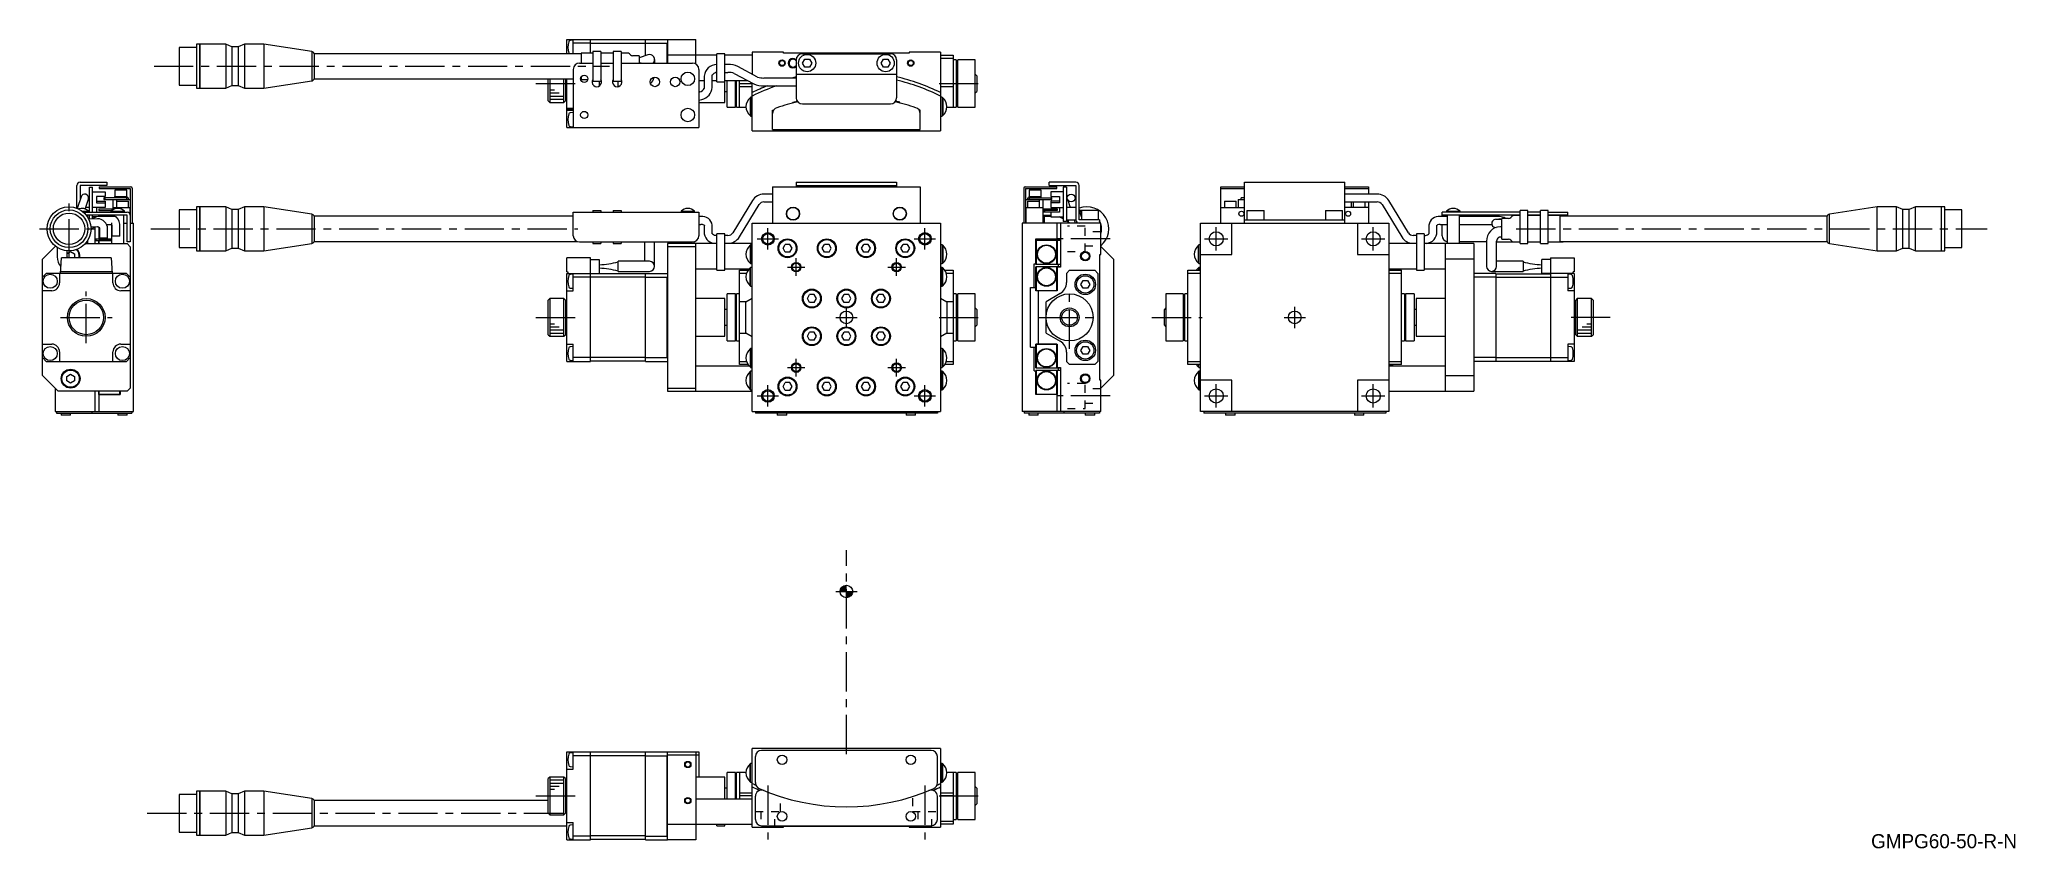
# Model space of a CAD drawing. Extents: x -211 to 418, y 17 to 274.
import ezdxf

# ---------------------------------------------------------------- set-up
doc = ezdxf.new("R2010")
doc.units = 0
doc.header["$LTSCALE"] = 10
doc.linetypes.add('CENTER', pattern=[2, 1.25, -0.25, 0.25, -0.25])
doc.linetypes.add('DOT', pattern=[0.5, 0.25, -0.25])
doc.layers.add('1', color=7, linetype='CONTINUOUS')
doc.layers.add('21', color=7, linetype='CONTINUOUS')
doc.styles.get("Standard").update_dxf_attribs({"font": 'FGP教科書体NT-M'})

msp = doc.modelspace()

# ---------------------------------------------------------------- texts
at = {"layer": '1', "color": 7}
msp.add_text('GMPG60-50-R-N', height=4.5, dxfattribs=at).set_placement((371.944604, 16.993359))

# ---------------------------------------------------------------- blocks, each defined once
blk = doc.blocks.new('AID1497')
at = {"layer": '21', "color": 7, "linetype": 'CONTINUOUS'}
blk.add_circle((45.604813, 98.702761), 2, dxfattribs=at)
for centre, radius, start, end in [((45.604813, 98.702761), 1.8, 90, 180), ((45.604813, 98.702761), 1.6, 90, 180), ((45.604813, 98.702761), 1.4, 90, 179.999955), ((45.604813, 98.702761), 1.2, 90, 179.99997), ((45.604813, 98.702761), 1, 90, 179.999964), ((45.604811, 98.702763), 0.799999, 89.999799, 180.000086), ((45.604813, 98.702761), 0.6, 89.99994, 180), ((45.604813, 98.702761), 0.4, 90, 180), ((45.604813, 98.702761), 0.2, 90, 180), ((45.604813, 98.702761), 0.6, 269.99994, 0), ((45.604813, 98.702761), 1.8, 270, 0), ((45.604813, 98.702761), 1.6, 270, 0), ((45.604813, 98.702761), 0.4, 270, 0), ((45.604813, 98.702761), 0.2, 270, 0), ((45.604813, 98.702761), 1.2, 270, 359.99997), ((45.604813, 98.702761), 1.4, 270, 359.999955), ((45.604813, 98.702761), 1, 270, 359.999964), ((45.604811, 98.702763), 0.799999, 270.000201, 359.999914)]:
    blk.add_arc(centre, radius, start, end, dxfattribs=at)

# ---------------------------------------------------------------- linework, layer by layer
at = {"layer": '1', "color": 7, "linetype": 'CONTINUOUS'}
for p, q in [((-161.395185, 271.891721), (-166.895186, 271.891721)), ((-166.895186, 271.891721), (-166.895186, 259.891725)), ((-160.395183, 272.891722), (-161.395185, 272.891722)), ((-161.395185, 272.891722), (-161.395185, 258.891724)), ((-160.345183, 272.891722), (-160.395183, 272.841722)), ((-160.395183, 272.891722), (-160.395183, 258.891724)), ((-152.088183, 272.891722), (-160.345183, 272.891722)), ((-160.345183, 272.891722), (-160.345183, 258.891724)), ((-150.088183, 272.041723), (-152.088183, 272.891722)), ((-152.088183, 272.891722), (-152.088183, 258.891724)), ((-148.088183, 272.041723), (-150.088183, 272.041723)), ((-150.088183, 272.041723), (-150.088183, 259.741723)), ((-146.088183, 272.891722), (-148.088183, 272.041723)), ((-148.088183, 272.041723), (-148.088183, 259.741723)), ((-139.895184, 272.891722), (-146.088183, 272.891722)), ((-146.088183, 272.891722), (-146.088183, 258.891724)), ((-124.661201, 270.576049), (-139.895184, 272.891722)), ((-139.895184, 272.891722), (-139.895184, 258.891724)), ((-43.395187, 269.891723), (-43.395187, 274.391723)), ((-43.395187, 274.391723), (-35.895187, 274.391723)), ((-41.395187, 274.141723), (-42.380467, 274.055522)), ((-41.395187, 269.891723), (-41.395187, 274.391723)), ((-35.895187, 273.191723), (-41.395187, 273.191723)), ((-35.895187, 270.091723), (-35.895187, 274.391723)), ((-18.395187, 274.291723), (-35.895187, 274.291723)), ((-18.395187, 273.150302), (-35.895187, 273.150302)), ((-18.395187, 269.285787), (-18.395187, 274.391723)), ((-18.395187, 274.391723), (-11.445187, 274.391723)), ((-18.395187, 273.191723), (-11.495187, 273.191723)), ((-11.495187, 273.191723), (-11.395187, 273.291723)), ((-11.495187, 266.891723), (-11.495187, 273.191723)), ((-11.395187, 274.341723), (-11.445187, 274.391723)), ((-11.395187, 274.391723), (-2.395187, 274.391723)), ((-11.395187, 274.391723), (-11.395187, 266.891723)), ((-2.395187, 266.623774), (-2.395187, 274.391723)), ((-124.661201, 270.576049), (-124.661201, 261.207397)), ((-38.895184, 269.891723), (-123.937527, 269.891723)), ((-123.937527, 269.891723), (-123.937527, 261.891723)), ((-41.395187, 264.891723), (-41.395187, 246.391723)), ((-39.395187, 266.891723), (-35.145187, 266.891723)), ((-35.145187, 270.091723), (-38.895184, 270.091723)), ((-38.895184, 270.091723), (-38.895184, 266.891723)), ((-32.645184, 270.591723), (-35.145184, 270.591723)), ((-35.145184, 270.591723), (-35.145184, 261.191723)), ((-28.645187, 270.091723), (-32.645187, 270.091723)), ((-32.645187, 266.891723), (-28.645187, 266.891723)), ((-32.645184, 270.591723), (-32.645184, 261.191723)), ((-26.145184, 270.591723), (-28.645184, 270.591723)), ((-28.645184, 270.591723), (-28.645184, 261.191723)), ((-24.209397, 270.091723), (-26.145187, 270.091723)), ((-26.145187, 266.891723), (-3.395187, 266.891723)), ((-26.145184, 270.591723), (-26.145184, 261.191723)), ((-23.188077, 269.484616), (-23.50229, 269.79883)), ((-20.395187, 269.191723), (-22.48097, 269.191723)), ((-17.642419, 269.559772), (-20.395272, 268.557815)), ((-20.395187, 269.191723), (-20.395187, 266.891723)), ((-20.368252, 266.941605), (-20.395187, 266.941605)), ((-19.801467, 266.89182), (-20.368252, 266.941605)), ((-15.495187, 268.056264), (-15.495187, 266.891723)), ((4.354813, 269.391723), (-11.395187, 269.391723)), ((-1.395187, 264.891723), (-1.395187, 246.391723)), ((6.854813, 269.891723), (4.354813, 269.891723)), ((4.354813, 260.891723), (4.354813, 269.891723)), ((6.854813, 260.891723), (6.854813, 269.891723)), ((15.604813, 269.391723), (6.854813, 269.391723)), ((7.872762, 266.423588), (6.854813, 266.423588)), ((17.328652, 262.457319), (11.060703, 265.812133)), ((15.604813, 270.341723), (15.604813, 263.379975)), ((25.604813, 270.341723), (15.604813, 270.341723)), ((25.604813, 270.041723), (25.604813, 270.341723)), ((65.604813, 270.041723), (25.604813, 270.041723)), ((29.604813, 267.891723), (29.604813, 255.891723)), ((31.604813, 269.891723), (59.604813, 269.891723)), ((31.661437, 266.891723), (32.383125, 268.141723)), ((32.383125, 265.641723), (31.661437, 266.891723)), ((32.383125, 268.141723), (33.826501, 268.141723)), ((33.826501, 265.641723), (32.383125, 265.641723)), ((33.826501, 268.141723), (34.548189, 266.891723)), ((34.548189, 266.891723), (33.826501, 265.641723)), ((56.661437, 266.891723), (57.383125, 268.141723)), ((57.383125, 265.641723), (56.661437, 266.891723)), ((57.383125, 268.141723), (58.826501, 268.141723)), ((58.826501, 265.641723), (57.383125, 265.641723)), ((58.826501, 268.141723), (59.548189, 266.891723)), ((59.548189, 266.891723), (58.826501, 265.641723)), ((61.604813, 267.891723), (61.604813, 255.891723)), ((65.604813, 270.341723), (65.604813, 270.041723)), ((75.604813, 270.341723), (65.604813, 270.341723)), ((75.604813, 270.341723), (75.604813, 245.341724)), ((75.604813, 269.391723), (79.604813, 269.391723)), ((79.604813, 268.391723), (75.604813, 268.391723)), ((79.604813, 269.391723), (79.604813, 252.891723)), ((80.604813, 267.891723), (79.604813, 267.891723)), ((80.604813, 267.891723), (80.604813, 252.891723)), ((81.104813, 264.391723), (80.604813, 264.391723)), ((81.104813, 252.891723), (81.104813, 267.891723)), ((86.604813, 267.891723), (81.104813, 267.891723)), ((86.604813, 252.891723), (86.604813, 267.891723)), ((-166.895186, 259.891725), (-161.395185, 259.891725)), ((-161.395185, 258.891724), (-160.395183, 258.891724)), ((-160.395183, 258.941724), (-160.345183, 258.891724)), ((-160.345183, 258.891724), (-152.088183, 258.891724)), ((-152.088183, 258.891724), (-150.088183, 259.741723)), ((-150.088183, 259.741723), (-148.088183, 259.741723)), ((-148.088183, 259.741723), (-146.088183, 258.891724)), ((-146.088183, 258.891724), (-139.895184, 258.891724)), ((-139.895184, 258.891724), (-124.661201, 261.207397)), ((-123.937527, 261.891723), (-41.395187, 261.891723)), ((-49.395187, 254.891723), (-49.395187, 261.891723)), ((-48.895187, 261.891723), (-48.895187, 254.391723)), ((-44.395187, 254.391723), (-44.395187, 261.891723)), ((-43.895187, 261.891723), (-43.895187, 254.891723)), ((-43.395187, 246.391723), (-43.395187, 261.891723)), ((-39.045187, 261.891723), (-38.895184, 261.891723)), ((-38.895184, 262.45962), (-38.895184, 261.691723)), ((-38.895184, 261.691723), (-36.762712, 261.691723)), ((-35.164045, 261.691723), (-35.145187, 261.691723)), ((-35.145184, 261.191723), (-32.645184, 261.191723)), ((-33.095187, 261.191723), (-33.095187, 259.622865)), ((-32.645187, 261.691723), (-32.626329, 261.691723)), ((-28.645423, 261.592789), (-28.716686, 261.600554)), ((-28.664045, 261.691723), (-28.645187, 261.691723)), ((-28.645184, 261.191723), (-26.145184, 261.191723)), ((-27.095187, 259.422029), (-27.095187, 261.191723)), ((-26.145187, 261.691723), (-26.126329, 261.691723)), ((-1.395187, 261.391723), (0.354813, 261.391723)), ((0.325391, 258.921289), (0.288817, 258.813126)), ((0.347557, 259.028008), (0.325391, 258.921289)), ((0.354813, 259.129854), (0.347557, 259.028008)), ((0.354813, 262.777682), (0.354813, 259.129854)), ((2.854813, 262.777682), (2.864595, 262.891629)), ((2.854813, 259.129854), (2.854813, 262.777682)), ((2.854813, 261.391723), (4.354813, 261.391723)), ((2.864595, 262.891629), (2.896841, 263.013852)), ((2.896841, 263.013852), (2.943113, 263.119632)), ((2.943113, 263.119632), (3.000642, 263.215989)), ((3.000642, 263.215989), (3.076277, 263.31515)), ((4.354813, 260.891723), (6.854813, 260.891723)), ((6.854813, 263.923588), (7.872762, 263.923588)), ((6.854813, 261.391723), (14.021728, 261.391723)), ((6.904813, 254.391723), (6.904813, 261.391723)), ((7.604813, 252.891723), (7.604813, 261.391723)), ((9.880974, 263.607992), (16.148923, 260.253178)), ((10.304813, 252.891723), (10.304813, 261.391723)), ((10.604813, 252.891723), (10.604813, 261.391723)), ((11.604813, 252.891723), (11.604813, 261.391723)), ((11.604813, 260.391723), (15.604813, 260.391723)), ((15.604813, 259.391723), (11.604813, 259.391723)), ((15.604813, 245.341723), (15.604813, 260.544403)), ((29.604813, 262.141723), (19.336864, 262.141723)), ((19.336864, 259.641723), (29.604813, 259.641723)), ((29.604813, 263.391723), (61.604813, 263.391723)), ((75.604813, 260.391723), (79.604813, 260.391723)), ((79.604813, 259.391723), (75.604813, 259.391723)), ((87.104813, 262.891723), (86.604813, 263.391723)), ((87.104813, 262.891723), (87.104813, 257.891723)), ((-49.395187, 254.891723), (-48.895187, 254.391723)), ((-48.895187, 254.391723), (-44.395187, 254.391723)), ((-44.395187, 254.391723), (-43.895187, 254.891723)), ((-43.895187, 257.891723), (-43.395187, 257.891723)), ((-41.395187, 252.491357), (-43.395187, 252.491357)), ((-43.395187, 252.176686), (-43.095187, 252.176686)), ((-43.395187, 251.891723), (-41.395187, 251.891723)), ((-43.095187, 252.176686), (-43.095187, 252.141723)), ((-41.395187, 252.141723), (-43.095187, 252.141723)), ((-1.068253, 257.765082), (-1.395187, 257.677481)), ((-1.395187, 255.08929), (-0.421205, 255.350268)), ((-1.395187, 254.391723), (6.904813, 254.391723)), ((6.904813, 257.891723), (7.604813, 257.891723)), ((7.604813, 252.891723), (10.304813, 252.891723)), ((10.304813, 256.391723), (10.604813, 256.391723)), ((10.604813, 252.891723), (13.604813, 252.891723)), ((13.604813, 252.891723), (13.607425, 252.894335)), ((14.945258, 255.883336), (14.945258, 250.183336)), ((15.104813, 255.883336), (14.945258, 255.883336)), ((15.604813, 256.033336), (15.104813, 256.033336)), ((15.104813, 256.033336), (15.104813, 250.033336)), ((22.104813, 251.891723), (22.426884, 251.891723)), ((22.104813, 245.791723), (22.104813, 251.891723)), ((28.580362, 254.510173), (29.960297, 254.753493)), ((28.634441, 254.203478), (28.580362, 254.510173)), ((30.090202, 254.585601), (30.096108, 254.552108)), ((31.604813, 253.891723), (59.604813, 253.891723)), ((61.119424, 254.585601), (61.113518, 254.552108)), ((62.629264, 254.510173), (61.249329, 254.753493)), ((62.575185, 254.203478), (62.629264, 254.510173)), ((69.104813, 251.891724), (68.782741, 251.891724)), ((69.104813, 245.791724), (69.104813, 251.891724)), ((76.104813, 256.033335), (75.604813, 256.033335)), ((76.104813, 256.033336), (76.104813, 250.033336)), ((76.264368, 255.883335), (76.104813, 255.883335)), ((76.264368, 255.883336), (76.264368, 250.183336)), ((77.602201, 252.894335), (77.604813, 252.891723)), ((77.604813, 252.891723), (80.604813, 252.891723)), ((80.604813, 256.391723), (81.104813, 256.391723)), ((81.104813, 252.891723), (86.604813, 252.891723)), ((86.604813, 257.391723), (87.104813, 257.891723)), ((-43.395187, 246.391723), (-1.395187, 246.391723)), ((-41.395187, 251.141723), (-42.380467, 251.055522)), ((-42.380467, 246.727924), (-41.395187, 246.641723)), ((14.945258, 250.183336), (15.104813, 250.183336)), ((15.104813, 250.033336), (15.604813, 250.033336)), ((22.104813, 245.791723), (69.104813, 245.791723)), ((75.604813, 250.033336), (76.104813, 250.033336)), ((76.104813, 250.183336), (76.264368, 250.183336)), ((15.604813, 245.341712), (75.604813, 245.341726)), ((-199.472777, 220.696684), (-199.472777, 227.958337)), ((-198.472777, 228.958337), (-189.972777, 228.958337)), ((-189.972777, 227.958337), (-198.472777, 227.958337)), ((-198.472777, 227.958337), (-198.472777, 223.386896)), ((-195.472777, 219.458337), (-195.472777, 227.458337)), ((-195.472777, 227.458337), (-194.472777, 227.458337)), ((-194.472777, 219.458337), (-194.472777, 227.458337)), ((-192.372778, 227.558337), (-192.372778, 226.958337)), ((-192.372778, 227.558337), (-182.372777, 227.558337)), ((-192.372778, 226.958337), (-182.472777, 226.958337)), ((-189.972777, 228.958337), (-189.972777, 227.958337)), ((-182.472777, 226.958337), (-182.472777, 209.958337)), ((-181.872777, 227.058337), (-181.872777, 215.958337)), ((22.104813, 227.558337), (69.104813, 227.558337)), ((22.104813, 227.558337), (22.104813, 215.958337)), ((29.604813, 228.958337), (29.604813, 227.558337)), ((29.604813, 228.958337), (61.604813, 228.958337)), ((29.604813, 227.958337), (61.604813, 227.958337)), ((61.604813, 228.958337), (61.604813, 227.558337)), ((69.104813, 227.558337), (69.104813, 215.958337)), ((102.082405, 227.058337), (102.082405, 215.958337)), ((102.582405, 227.558337), (112.582405, 227.558337)), ((102.682405, 226.958337), (112.582405, 226.958337)), ((102.682405, 226.958337), (102.682405, 215.958337)), ((118.682405, 228.958337), (110.182405, 228.958337)), ((110.182405, 227.958337), (110.182405, 228.958337)), ((110.182405, 227.958337), (118.682405, 227.958337)), ((112.582405, 226.958337), (112.582405, 227.558337)), ((114.682405, 227.458337), (114.682405, 216.458337)), ((115.682405, 227.458337), (114.682405, 227.458337)), ((115.682405, 227.458337), (115.682405, 216.458337)), ((118.682405, 227.958337), (118.682405, 216.958337)), ((119.682405, 216.958337), (119.682405, 227.958337)), ((164.887981, 215.958337), (164.887981, 227.558337)), ((164.887981, 227.558337), (172.387981, 227.558337)), ((164.887981, 226.958337), (172.387981, 226.958337)), ((172.387981, 215.958337), (172.387981, 228.958337)), ((172.387981, 228.958337), (204.387981, 228.958337)), ((204.387981, 215.958337), (204.387981, 228.958337)), ((204.387981, 227.558337), (211.887981, 227.558337)), ((204.387981, 226.958337), (211.887981, 226.958337)), ((211.887981, 227.558337), (211.887981, 225.208337)), ((-198.161598, 224.344608), (-199.36111, 220.652887)), ((-196.807256, 220.422674), (-195.783957, 223.572065)), ((-195.472777, 220.958337), (-196.633209, 220.958337)), ((-194.472777, 225.958337), (-190.472777, 225.958337)), ((-190.472777, 220.958337), (-194.472777, 220.958337)), ((-193.272777, 224.458337), (-193.272777, 222.458337)), ((-190.472777, 224.458337), (-193.272777, 224.458337)), ((-193.272777, 222.958337), (-190.472777, 222.958337)), ((-193.272777, 222.458337), (-190.472777, 222.458337)), ((-193.272777, 220.958337), (-193.272777, 219.458337)), ((-192.472778, 220.458337), (-192.472778, 219.958337)), ((-192.472778, 220.458337), (-187.972778, 220.458337)), ((-190.8517, 223.958337), (-190.8517, 223.458337)), ((-183.146886, 223.958337), (-190.8517, 223.958337)), ((-190.8517, 223.458337), (-182.472777, 223.458337)), ((-190.591228, 223.958337), (-190.591228, 223.458337)), ((-190.472777, 225.958337), (-190.472777, 224.458337)), ((-190.472777, 222.958337), (-190.472777, 220.958337)), ((-187.972777, 223.458337), (-187.972777, 220.256413)), ((-187.972777, 220.958337), (-182.472777, 220.958337)), ((-187.472778, 224.458337), (-183.472778, 224.458337)), ((-187.472778, 224.458337), (-187.472778, 223.958337)), ((-183.572778, 226.458337), (-187.372778, 226.458337)), ((-187.372778, 226.458337), (-187.372778, 224.458337)), ((-186.872777, 222.958337), (-186.872777, 220.958337)), ((-186.872777, 222.958337), (-183.072777, 222.958337)), ((-186.826652, 223.458337), (-186.826652, 222.958337)), ((-183.697573, 223.958337), (-183.697573, 223.458337)), ((-183.572778, 224.458337), (-183.572778, 226.458337)), ((-183.472778, 223.958337), (-183.472778, 224.458337)), ((-183.146886, 223.958337), (-183.146886, 223.458337)), ((-183.072777, 220.958337), (-183.072777, 222.958337)), ((-182.522777, 218.770587), (-182.522777, 220.958337)), ((-160.395183, 221.158336), (-161.395185, 221.158336)), ((-161.395185, 221.158336), (-161.395185, 207.158338)), ((-160.345183, 221.158336), (-160.395183, 221.108336)), ((-160.395183, 221.158336), (-160.395183, 207.158338)), ((-152.088183, 221.158336), (-160.345183, 221.158336)), ((-160.345183, 221.158336), (-160.345183, 207.158338)), ((-150.088183, 220.308337), (-152.088183, 221.158336)), ((-152.088183, 221.158336), (-152.088183, 207.158338)), ((-148.088183, 220.308337), (-150.088183, 220.308337)), ((-150.088183, 220.308337), (-150.088183, 208.008337)), ((-146.088183, 221.158336), (-148.088183, 220.308337)), ((-148.088183, 220.308337), (-148.088183, 208.008337)), ((-139.895184, 221.158336), (-146.088183, 221.158336)), ((-146.088183, 221.158336), (-146.088183, 207.158338)), ((-124.661201, 218.842662), (-139.895184, 221.158336)), ((-139.895184, 221.158336), (-139.895184, 207.158338)), ((15.670265, 223.180411), (9.402316, 212.855355)), ((11.539361, 211.558036), (17.80731, 221.883092)), ((22.104813, 225.208337), (19.336864, 225.208337)), ((19.336864, 222.708337), (22.104813, 222.708337)), ((102.682405, 223.458337), (111.061327, 223.458337)), ((102.682405, 220.958337), (108.182405, 220.958337)), ((102.732405, 220.958337), (102.732405, 215.958337)), ((103.282405, 222.958337), (107.082405, 222.958337)), ((103.282405, 222.958337), (103.282405, 220.958337)), ((103.356513, 223.458337), (103.356513, 223.958337)), ((103.356513, 223.958337), (111.061327, 223.958337)), ((103.682405, 224.458337), (107.682405, 224.458337)), ((103.682405, 224.458337), (103.682405, 223.958337)), ((107.582405, 226.458337), (103.782405, 226.458337)), ((103.782405, 226.458337), (103.782405, 224.458337)), ((103.907201, 223.458337), (103.907201, 223.958337)), ((107.03628, 223.458337), (107.03628, 222.958337)), ((107.082405, 220.958337), (107.082405, 222.958337)), ((107.582405, 224.458337), (107.582405, 226.458337)), ((107.682405, 223.958337), (107.682405, 224.458337)), ((108.182405, 223.458337), (108.182405, 215.958337)), ((108.182405, 220.458337), (112.682405, 220.458337)), ((110.682405, 225.958337), (110.682405, 224.458337)), ((114.682405, 225.958337), (110.682405, 225.958337)), ((110.682405, 224.458337), (113.482405, 224.458337)), ((113.482405, 222.958337), (110.682405, 222.958337)), ((110.682405, 222.958337), (110.682405, 220.958337)), ((113.482405, 222.458337), (110.682405, 222.458337)), ((110.682405, 220.958337), (114.682405, 220.958337)), ((110.682405, 219.958337), (110.682405, 220.458337)), ((110.800855, 223.458337), (110.800855, 223.958337)), ((111.061327, 223.458337), (111.061327, 223.958337)), ((112.682405, 220.458337), (112.682405, 219.958337)), ((113.482405, 224.458337), (113.482405, 222.458337)), ((113.482405, 220.958337), (113.482405, 219.458337)), ((118.682405, 220.958337), (115.682405, 220.958337)), ((115.993583, 223.572065), (116.842836, 220.958337)), ((118.371225, 224.344608), (118.682405, 223.386896)), ((120.432405, 218.00095), (119.682405, 220.309213)), ((164.887981, 220.958337), (172.387981, 220.958337)), ((165.987981, 222.958337), (165.987981, 220.958337)), ((165.987981, 222.958337), (169.787981, 222.958337)), ((169.787981, 220.958337), (169.787981, 222.958337)), ((170.387981, 223.458337), (170.387981, 220.958337)), ((170.387981, 223.458337), (172.387981, 223.458337)), ((171.36353, 223.458337), (171.36353, 223.958337)), ((172.387981, 223.958337), (171.36353, 223.958337)), ((214.65593, 225.208337), (204.387981, 225.208337)), ((204.387981, 222.708337), (214.65593, 222.708337)), ((211.887981, 220.958337), (204.387981, 220.958337)), ((206.387981, 222.708337), (206.387981, 220.958337)), ((206.987981, 222.708337), (206.987981, 220.958337)), ((210.787981, 220.958337), (210.787981, 222.708337)), ((211.887981, 222.708337), (211.887981, 215.958337)), ((216.185484, 221.883092), (222.453433, 211.558036)), ((224.590478, 212.855355), (218.322529, 223.180411)), ((373.887978, 221.158336), (358.653995, 218.842662)), ((380.080977, 221.158336), (373.887978, 221.158336)), ((373.887978, 207.158338), (373.887978, 221.158336)), ((382.080977, 220.308337), (380.080977, 221.158336)), ((380.080977, 207.158338), (380.080977, 221.158336)), ((384.080977, 220.308337), (382.080977, 220.308337)), ((382.080977, 208.008337), (382.080977, 220.308337)), ((386.080977, 221.158336), (384.080977, 220.308337)), ((384.080977, 208.008337), (384.080977, 220.308337)), ((394.337977, 221.158336), (386.080977, 221.158336)), ((386.080977, 207.158338), (386.080977, 221.158336)), ((394.387977, 221.108336), (394.337977, 221.158336)), ((394.337977, 207.158338), (394.337977, 221.158336)), ((395.387979, 221.158336), (394.387977, 221.158336)), ((394.387977, 207.158338), (394.387977, 221.158336)), ((395.387979, 207.158338), (395.387979, 221.158336)), ((-197.762462, 219.750584), (-195.822777, 219.750584)), ((-197.400033, 219.458337), (-183.472777, 219.458337)), ((-183.472777, 218.458337), (-196.449193, 218.458337)), ((-195.972777, 217.763886), (-195.972777, 218.458337)), ((-195.822777, 219.458337), (-195.822777, 219.750584)), ((-192.957282, 217.339798), (-195.689758, 217.244378)), ((-195.472777, 217.251955), (-195.472777, 218.458337)), ((-194.999288, 214.766966), (-192.870034, 214.841321)), ((-194.975992, 213.946244), (-194.458639, 214.336097)), ((-194.472777, 217.345876), (-194.472777, 218.458337)), ((-193.197429, 217.958337), (-194.472777, 217.958337)), ((-194.458639, 214.336097), (-193.799106, 214.809112)), ((-193.609723, 209.458337), (-193.609723, 214.815491)), ((-192.870034, 214.841321), (-192.841305, 214.841524)), ((-192.870034, 214.841321), (-192.841305, 214.841524)), ((-192.841305, 214.841524), (-192.800329, 214.839041)), ((-192.841305, 214.841524), (-192.800329, 214.839041)), ((-192.800329, 214.839041), (-192.759593, 214.833312)), ((-192.800329, 214.839041), (-192.759593, 214.833312)), ((-192.759593, 214.833312), (-192.719806, 214.824517)), ((-192.759593, 214.833312), (-192.719806, 214.824517)), ((-192.719806, 214.824517), (-192.681536, 214.812976)), ((-192.719806, 214.824517), (-192.681536, 214.812976)), ((-192.681536, 214.812976), (-192.64511, 214.799063)), ((-192.681536, 214.812976), (-192.64511, 214.799063)), ((-192.638729, 218.048261), (-192.648322, 218.048232)), ((-192.64511, 214.799063), (-192.610647, 214.783128)), ((-192.64511, 214.799063), (-192.610647, 214.783128)), ((-187.574268, 218.048261), (-192.638729, 218.048261)), ((-192.610647, 214.783128), (-192.578127, 214.765457)), ((-192.610647, 214.783128), (-192.578127, 214.765457)), ((-192.578127, 214.765457), (-192.547464, 214.746278)), ((-192.578127, 214.765457), (-192.547464, 214.746278)), ((-192.547464, 214.746278), (-192.518551, 214.725762)), ((-192.547464, 214.746278), (-192.518551, 214.725762)), ((-192.518551, 214.725762), (-192.491283, 214.704044)), ((-192.518551, 214.725762), (-192.491283, 214.704044)), ((-192.497363, 214.708886), (-192.497363, 210.958337)), ((-192.491283, 214.704044), (-192.465565, 214.68123)), ((-192.491283, 214.704044), (-192.465565, 214.68123)), ((-192.472778, 219.958337), (-188.398913, 219.958337)), ((-192.465565, 214.68123), (-192.441319, 214.657406)), ((-192.465565, 214.68123), (-192.441319, 214.657406)), ((-192.441319, 214.657406), (-192.41848, 214.632646)), ((-192.441319, 214.657406), (-192.41848, 214.632646)), ((-192.41848, 214.632646), (-192.396999, 214.607014)), ((-192.41848, 214.632646), (-192.396999, 214.607014)), ((-192.396999, 214.607014), (-192.376834, 214.580566)), ((-192.396999, 214.607014), (-192.376834, 214.580566)), ((-192.376834, 214.580566), (-192.357955, 214.553356)), ((-192.376834, 214.580566), (-192.357955, 214.553356)), ((-192.357955, 214.553356), (-192.340341, 214.525434)), ((-192.357955, 214.553356), (-192.340341, 214.525434)), ((-192.340341, 214.525434), (-192.323974, 214.49685)), ((-192.340341, 214.525434), (-192.323974, 214.49685)), ((-192.323974, 214.49685), (-192.308844, 214.46765)), ((-192.323974, 214.49685), (-192.308844, 214.46765)), ((-192.308844, 214.46765), (-192.294942, 214.437882)), ((-192.308844, 214.46765), (-192.294942, 214.437882)), ((-192.294942, 214.437882), (-192.282265, 214.407594)), ((-192.294942, 214.437882), (-192.282265, 214.407594)), ((-192.282265, 214.407594), (-192.27081, 214.376833)), ((-192.282265, 214.407594), (-192.27081, 214.376833)), ((-192.27081, 214.376833), (-192.260577, 214.345648)), ((-192.27081, 214.376833), (-192.260577, 214.345648)), ((-192.260577, 214.345648), (-192.251565, 214.314086)), ((-192.260577, 214.345648), (-192.251565, 214.314086)), ((-192.251565, 214.314086), (-192.243777, 214.282198)), ((-192.251565, 214.314086), (-192.243777, 214.282198)), ((-192.243777, 214.282198), (-192.237214, 214.250033)), ((-192.243777, 214.282198), (-192.237214, 214.250033)), ((-192.237214, 214.250033), (-192.231876, 214.217642)), ((-192.237214, 214.250033), (-192.231876, 214.217642)), ((-192.231876, 214.217642), (-192.227765, 214.185076)), ((-192.231876, 214.217642), (-192.227765, 214.185076)), ((-192.227765, 214.185076), (-192.224881, 214.152386)), ((-192.227765, 214.185076), (-192.224881, 214.152386)), ((-192.224881, 214.152386), (-192.223223, 214.119625)), ((-192.224881, 214.152386), (-192.223223, 214.119625)), ((-192.223223, 214.119625), (-192.222777, 214.091635)), ((-192.223223, 214.119625), (-192.222777, 214.091635)), ((-192.222777, 214.091635), (-192.222777, 211.158337)), ((-190.472777, 218.458337), (-190.472777, 218.048261)), ((-190.055153, 215.548261), (-188.353063, 215.548261)), ((-189.722777, 211.158337), (-189.722777, 214.091635)), ((-188.622777, 219.750584), (-188.622777, 219.458337)), ((-188.622777, 219.750584), (-184.322777, 219.750584)), ((-188.472777, 218.458337), (-188.472777, 218.048261)), ((-188.472777, 215.548261), (-188.472777, 209.458337)), ((-188.456096, 216.019016), (-188.30663, 214.798261)), ((-188.30663, 214.798261), (-188.30663, 211.798261)), ((-187.447467, 218.042441), (-187.574268, 218.048261)), ((-187.299988, 218.020836), (-187.447467, 218.042441)), ((-187.153586, 217.982927), (-187.299988, 218.020836)), ((-187.009709, 217.928429), (-187.153586, 217.982927)), ((-186.869981, 217.857218), (-187.009709, 217.928429)), ((-185.80663, 211.798261), (-185.80663, 214.798261)), ((-184.472777, 209.458337), (-184.472777, 218.458337)), ((-184.472777, 215.958337), (-183.472777, 215.958337)), ((-184.322777, 219.458337), (-184.322777, 219.750584)), ((-183.472777, 209.958337), (-183.472777, 218.458337)), ((-182.472777, 215.958337), (-181.422777, 215.958337)), ((-181.422777, 155.958337), (-181.422777, 215.958337)), ((-161.395185, 220.158335), (-166.895186, 220.158335)), ((-166.895186, 220.158335), (-166.895186, 208.158339)), ((-124.661201, 218.842662), (-124.661201, 209.474011)), ((-41.395187, 218.158337), (-123.937527, 218.158337)), ((-123.937527, 218.158337), (-123.937527, 210.158337)), ((-41.395187, 211.958337), (-41.395187, 219.458337)), ((-41.395187, 219.458337), (-1.395187, 219.458337)), ((-35.145187, 219.958336), (-32.645187, 219.958337)), ((-35.145187, 219.958336), (-35.145187, 219.458337)), ((-32.645187, 219.958337), (-32.645187, 219.458337)), ((-28.645187, 219.958336), (-26.145187, 219.958337)), ((-28.645187, 219.958336), (-28.645187, 219.458337)), ((-26.145187, 219.958337), (-26.145187, 219.458337)), ((-7.045187, 219.750584), (-7.045187, 219.458337)), ((-7.045187, 219.750584), (-2.745187, 219.750584)), ((-2.745187, 219.458337), (-2.745187, 219.750584)), ((-1.395187, 219.458337), (-1.395187, 211.958337)), ((-0.744729, 218.048261), (-1.395187, 218.048261)), ((-1.395187, 215.548261), (-0.744729, 215.548261)), ((0.271682, 215.332067), (0.359661, 215.267962)), ((0.354813, 215.272298), (0.354813, 212.585556)), ((0.359661, 215.267962), (0.37702, 215.249401)), ((2.854813, 212.585556), (2.854813, 215.334392)), ((15.604813, 155.958337), (15.604813, 215.958337)), ((15.604813, 215.958337), (75.604813, 215.958337)), ((75.604813, 215.958337), (75.604813, 155.958337)), ((126.632405, 215.958337), (101.632405, 215.958337)), ((101.632405, 215.958337), (101.632405, 155.958337)), ((112.682405, 219.958337), (108.182405, 219.958337)), ((108.182405, 219.750584), (108.832405, 219.750584)), ((113.482405, 219.458337), (108.182405, 219.458337)), ((108.182405, 218.458337), (110.682405, 218.458337)), ((108.682405, 215.958337), (108.682405, 218.458337)), ((110.682405, 218.048261), (108.682405, 218.048261)), ((108.832405, 219.458337), (108.832405, 219.750584)), ((110.682405, 219.458337), (110.682405, 217.958337)), ((110.682405, 217.958337), (114.682405, 217.958337)), ((112.70699, 210.958337), (112.70699, 215.958337)), ((114.68238, 217.34607), (113.405959, 217.959178)), ((113.81935, 215.958337), (113.81935, 201.958337)), ((115.682405, 216.458337), (114.682405, 216.458337)), ((116.172804, 216.332686), (115.682377, 216.690666)), ((115.682405, 216.958337), (118.682405, 216.958337)), ((116.669582, 215.958337), (116.172804, 216.332686)), ((116.182405, 216.958337), (116.182405, 216.325451)), ((118.142515, 216.958337), (118.467434, 215.958337)), ((126.182405, 216.958337), (119.682405, 216.958337)), ((119.863914, 219.750584), (120.332405, 219.750584)), ((120.432405, 219.458337), (119.958871, 219.458337)), ((125.932405, 219.958337), (120.10854, 219.958337)), ((120.283791, 218.458337), (120.432405, 218.458337)), ((120.332405, 219.458337), (120.332405, 219.750584)), ((120.432405, 219.958337), (120.432405, 216.958337)), ((125.932405, 216.958337), (125.932405, 219.958337)), ((125.992916, 216.958337), (125.932405, 217.063146)), ((126.182405, 216.958337), (126.182405, 215.958337)), ((126.252724, 216.508337), (126.182405, 216.630134)), ((126.632405, 205.958337), (126.632405, 215.958337)), ((158.387981, 155.958337), (158.387981, 215.958337)), ((158.387981, 215.958337), (218.387981, 215.958337)), ((168.387981, 205.958337), (168.387981, 215.958337)), ((172.387981, 216.958337), (204.387981, 216.958337)), ((173.137981, 219.958337), (173.137981, 216.958337)), ((173.137981, 219.958337), (178.637981, 219.958337)), ((178.637981, 216.958337), (178.637981, 219.958337)), ((198.137981, 219.958337), (198.137981, 216.958337)), ((198.137981, 219.958337), (203.637981, 219.958337)), ((203.637981, 216.958337), (203.637981, 219.958337)), ((208.387981, 215.958337), (208.387981, 205.958337)), ((218.387981, 215.958337), (218.387981, 155.958337)), ((231.137981, 215.334392), (231.137981, 212.615868)), ((233.637591, 215.272067), (233.745248, 215.345994)), ((233.637981, 212.585556), (233.637981, 215.334392)), ((233.745248, 215.345994), (233.846155, 215.394958)), ((236.887981, 218.048261), (234.737523, 218.048261)), ((234.737523, 215.548261), (236.887981, 215.548261)), ((235.387981, 218.048261), (235.387981, 219.458337)), ((260.137981, 219.458337), (235.387981, 219.458337)), ((260.137978, 218.458337), (235.387981, 218.458337)), ((235.387981, 211.958337), (235.387981, 215.548261)), ((236.737981, 219.750584), (236.737981, 219.458337)), ((236.737981, 219.750584), (241.037981, 219.750584)), ((236.887981, 218.458337), (236.887981, 209.458337)), ((240.887981, 209.458337), (240.887981, 218.458337)), ((253.638349, 218.048261), (240.887981, 218.048261)), ((240.887981, 215.548261), (251.148299, 215.548261)), ((241.037981, 219.458337), (241.037981, 219.750584)), ((254.387981, 217.31339), (252.36235, 217.119161)), ((254.361045, 217.031196), (252.589534, 217.072601)), ((254.387981, 214.806866), (253.907059, 214.806866)), ((254.387981, 217.031196), (254.361045, 217.031196)), ((256.473764, 217.458337), (254.387981, 217.458337)), ((254.387981, 210.858337), (254.387981, 217.458337)), ((257.495084, 218.065443), (257.180871, 217.75123)), ((260.137978, 218.358337), (258.202191, 218.358337)), ((260.137978, 209.458337), (260.137978, 219.958337)), ((262.637978, 219.958336), (260.137978, 219.958337)), ((262.637978, 209.458336), (262.637978, 219.958336)), ((266.637978, 218.458337), (262.637978, 218.458337)), ((266.637978, 218.358337), (262.637978, 218.358337)), ((266.637981, 219.458337), (262.637981, 219.458337)), ((266.637978, 209.458337), (266.637978, 219.958337)), ((269.137978, 219.958336), (266.637978, 219.958337)), ((269.137978, 209.458336), (269.137978, 219.958336)), ((275.387981, 218.458337), (269.137978, 218.458337)), ((272.887978, 218.358337), (269.137978, 218.358337)), ((269.137981, 219.458337), (275.387981, 219.458337)), ((272.887978, 209.958337), (272.887978, 218.358337)), ((357.930321, 218.158337), (272.887978, 218.158337)), ((275.387981, 218.158337), (275.387981, 219.458337)), ((357.930321, 210.158337), (357.930321, 218.158337)), ((358.653995, 209.474011), (358.653995, 218.842662)), ((400.88798, 220.158335), (395.387979, 220.158335)), ((400.88798, 208.158339), (400.88798, 220.158335)), ((-206.286024, 208.64509), (-210.472777, 204.458337)), ((-206.422777, 208.754867), (-206.422777, 208.508337)), ((-205.737318, 208.256793), (-205.737318, 205.206866)), ((-196.785294, 209.458337), (-183.472777, 209.458337)), ((-195.972777, 209.458337), (-195.972777, 210.552787)), ((-193.609723, 210.958337), (-188.472777, 210.958337)), ((-193.609723, 210.458337), (-188.472777, 210.458337)), ((-193.472778, 210.958337), (-193.472778, 210.458337)), ((-192.519427, 209.458337), (-192.519427, 210.453261)), ((-192.447342, 210.408337), (-192.519427, 210.453261)), ((-192.447342, 210.408337), (-192.447342, 209.458337)), ((-188.472777, 210.408337), (-192.447342, 210.408337)), ((-189.722777, 211.158337), (-192.222777, 211.158337)), ((-188.907762, 210.958337), (-188.876161, 210.458337)), ((-185.80663, 211.798261), (-188.30663, 211.798261)), ((-182.472777, 209.958337), (-183.472777, 209.958337)), ((-182.472777, 208.458337), (-183.472777, 209.458337)), ((-182.472777, 208.458337), (-182.472777, 163.458337)), ((-166.895186, 208.158339), (-161.395185, 208.158339)), ((-152.088183, 207.158338), (-150.088183, 208.008337)), ((-150.088183, 208.008337), (-148.088183, 208.008337)), ((-148.088183, 208.008337), (-146.088183, 207.158338)), ((-139.895184, 207.158338), (-124.661201, 209.474011)), ((-123.937527, 210.158337), (-40.266967, 210.158337)), ((-39.395187, 209.958337), (-3.395187, 209.958337)), ((-35.145184, 209.958337), (-35.145184, 209.458336)), ((-35.145184, 209.458336), (-32.645184, 209.458337)), ((-32.645184, 209.958337), (-32.645184, 209.458337)), ((-28.645184, 209.958337), (-28.645184, 209.458336)), ((-28.645184, 209.458336), (-26.145184, 209.458337)), ((-26.145184, 209.958337), (-26.145184, 209.458337)), ((-18.695187, 209.958337), (-18.695187, 203.806866)), ((-15.495187, 202.206866), (-15.495187, 209.958337)), ((4.354813, 209.458337), (-11.395187, 209.458337)), ((-11.395187, 209.458337), (-11.395187, 162.458337)), ((-2.395187, 208.458337), (-11.395187, 208.458337)), ((-6.895187, 209.958337), (-6.895187, 209.458337)), ((-2.895187, 209.458337), (-2.895187, 210.021845)), ((-2.395187, 162.458337), (-2.395187, 209.458337)), ((2.863863, 212.601888), (2.854505, 212.616324)), ((2.940014, 212.517635), (2.863863, 212.601888)), ((4.08183, 209.552138), (4.294143, 209.537863)), ((4.294143, 209.537863), (4.354768, 209.53513)), ((6.854813, 212.530111), (4.354813, 212.530111)), ((4.354813, 200.958337), (4.354813, 212.530111)), ((6.854813, 200.958337), (6.854813, 212.530111)), ((7.872762, 212.030111), (6.854813, 212.030111)), ((6.854813, 209.530111), (7.872762, 209.530111)), ((15.604813, 209.458337), (6.854813, 209.458337)), ((15.104813, 208.908337), (14.945258, 208.908337)), ((14.945258, 208.908337), (14.945258, 203.208337)), ((15.604813, 209.058337), (15.104813, 209.058337)), ((15.104813, 209.058337), (15.104813, 203.058337)), ((25.411437, 207.958337), (26.133125, 209.208337)), ((26.133125, 206.708337), (25.411437, 207.958337)), ((27.576501, 209.208337), (26.133125, 209.208337)), ((28.298189, 207.958337), (27.576501, 209.208337)), ((27.576501, 206.708337), (28.298189, 207.958337)), ((37.911437, 207.958337), (38.633125, 209.208337)), ((38.633125, 206.708337), (37.911437, 207.958337)), ((40.076501, 209.208337), (38.633125, 209.208337)), ((40.798189, 207.958337), (40.076501, 209.208337)), ((40.076501, 206.708337), (40.798189, 207.958337)), ((50.411437, 207.958337), (51.133125, 209.208337)), ((51.133125, 206.708337), (50.411437, 207.958337)), ((52.576501, 209.208337), (51.133125, 209.208337)), ((53.298189, 207.958337), (52.576501, 209.208337)), ((52.576501, 206.708337), (53.298189, 207.958337)), ((62.911437, 207.958337), (63.633125, 209.208337)), ((63.633125, 206.708337), (62.911437, 207.958337)), ((65.076501, 209.208337), (63.633125, 209.208337)), ((65.798189, 207.958337), (65.076501, 209.208337)), ((65.076501, 206.708337), (65.798189, 207.958337)), ((76.104813, 209.058337), (75.604813, 209.058337)), ((76.104813, 209.058337), (76.104813, 203.058337)), ((76.264368, 208.908337), (76.104813, 208.908337)), ((76.264368, 208.908337), (76.264368, 203.208337)), ((105.941045, 202.958337), (105.941045, 210.958337)), ((105.941045, 210.958337), (113.81935, 210.958337)), ((105.991022, 210.408337), (105.965204, 210.452073)), ((105.965204, 202.858337), (105.965204, 210.452073)), ((113.81935, 210.458337), (105.96866, 210.458337)), ((105.991022, 210.408337), (105.991022, 202.858337)), ((112.65697, 210.408337), (105.991022, 210.408337)), ((107.662558, 210.958337), (107.699426, 210.458337)), ((109.085788, 210.458337), (109.11739, 210.958337)), ((112.65697, 210.408337), (112.729055, 210.453261)), ((112.65697, 202.858337), (112.65697, 210.408337)), ((112.729055, 210.453261), (112.729055, 202.858337)), ((113.682405, 210.458337), (113.682405, 210.958337)), ((130.682405, 204.458337), (126.632405, 208.508337)), ((157.728426, 203.208337), (157.728426, 208.908337)), ((157.887981, 208.908337), (157.728426, 208.908337)), ((158.387981, 209.058337), (157.887981, 209.058337)), ((157.887981, 203.058337), (157.887981, 209.058337)), ((227.137981, 209.458337), (218.387981, 209.458337)), ((227.137981, 212.030111), (226.120032, 212.030111)), ((226.120032, 209.530111), (227.137981, 209.530111)), ((229.637981, 212.530111), (227.137981, 212.530111)), ((227.137981, 212.530111), (227.137981, 200.958337)), ((229.637981, 212.530111), (229.637981, 200.958337)), ((245.387981, 209.458337), (229.637981, 209.458337)), ((231.07554, 212.539508), (230.972522, 212.451675)), ((231.144067, 212.627251), (231.07554, 212.539508)), ((236.387981, 162.458337), (236.387981, 209.458337)), ((249.487981, 209.958337), (240.887981, 209.958337)), ((245.387981, 209.458337), (245.387981, 162.458337)), ((249.487981, 210.206866), (249.487981, 202.206866)), ((252.687981, 202.206866), (252.687981, 210.206866)), ((252.687981, 209.958337), (260.137981, 209.958337)), ((253.276172, 211.403035), (253.384468, 211.470392)), ((253.276172, 211.403035), (253.384468, 211.470392)), ((253.384468, 211.470392), (253.50163, 211.526334)), ((253.384468, 211.470392), (253.50163, 211.526334)), ((253.50163, 211.526334), (253.627461, 211.569127)), ((253.50163, 211.526334), (253.627461, 211.569127)), ((253.627461, 211.569127), (253.761119, 211.59668)), ((253.627461, 211.569127), (253.761119, 211.59668)), ((253.761119, 211.59668), (253.897326, 211.606821)), ((253.761119, 211.59668), (253.897326, 211.606821)), ((253.897326, 211.606821), (253.907059, 211.606866)), ((253.897326, 211.606821), (253.907059, 211.606866)), ((253.907059, 211.606866), (254.387981, 211.606866)), ((254.187981, 211.606866), (254.187981, 211.158337)), ((254.387981, 211.158337), (254.187981, 211.158337)), ((254.387981, 210.858337), (256.473764, 210.858337)), ((257.180871, 210.565443), (257.495084, 210.25123)), ((260.137978, 209.458337), (262.637978, 209.458336)), ((262.637981, 209.958337), (266.637981, 209.958337)), ((266.637978, 209.458337), (269.137978, 209.458336)), ((269.137981, 209.958337), (273.387981, 209.958337)), ((272.887978, 210.158337), (357.930321, 210.158337)), ((358.653995, 209.474011), (373.887978, 207.158338)), ((380.080977, 207.158338), (382.080977, 208.008337)), ((382.080977, 208.008337), (384.080977, 208.008337)), ((384.080977, 208.008337), (386.080977, 207.158338)), ((395.387979, 208.158339), (400.88798, 208.158339)), ((-210.472777, 167.458337), (-210.472777, 204.458337)), ((-204.722777, 199.958337), (-204.373147, 204.958337)), ((-188.572411, 204.958337), (-204.373143, 204.958337)), ((-202.537318, 205.206866), (-202.537318, 207.18114)), ((-202.537318, 206.287099), (-201.472777, 206.901712)), ((-201.472777, 206.901712), (-200.222777, 206.180024)), ((-200.222777, 206.180024), (-200.222777, 204.958337)), ((-188.572417, 204.958337), (-188.222777, 199.958337)), ((-161.395185, 207.158338), (-160.395183, 207.158338)), ((-160.395183, 207.208338), (-160.345183, 207.158338)), ((-160.345183, 207.158338), (-152.088183, 207.158338)), ((-146.088183, 207.158338), (-139.895184, 207.158338)), ((-43.395187, 200.458337), (-43.395187, 204.958337)), ((-35.895187, 204.958337), (-43.395187, 204.958337)), ((-35.895187, 171.958337), (-35.895187, 204.958337)), ((-35.895187, 204.358337), (-33.095187, 204.358337)), ((-33.095187, 204.358337), (-33.095187, 199.958337)), ((-17.095187, 203.806866), (-27.095187, 203.806866)), ((-27.095187, 200.606866), (-27.095187, 203.806866)), ((-2.395187, 201.458337), (4.354813, 201.458337)), ((6.854813, 201.458337), (14.672324, 201.458337)), ((14.945258, 203.208337), (15.104813, 203.208337)), ((15.104813, 201.708337), (14.945258, 201.708337)), ((14.945258, 196.008337), (14.945258, 201.708337)), ((15.104813, 203.058337), (15.604813, 203.058337)), ((15.604813, 201.858337), (15.104813, 201.858337)), ((15.104813, 195.858337), (15.104813, 201.858337)), ((27.576501, 206.708337), (26.133125, 206.708337)), ((40.076501, 206.708337), (38.633125, 206.708337)), ((52.576501, 206.708337), (51.133125, 206.708337)), ((65.076501, 206.708337), (63.633125, 206.708337)), ((75.604813, 203.058337), (76.104813, 203.058337)), ((76.104813, 201.858337), (75.604813, 201.858337)), ((76.104813, 203.208337), (76.264368, 203.208337)), ((76.104813, 195.858337), (76.104813, 201.858337)), ((76.264368, 201.708337), (76.104813, 201.708337)), ((76.264368, 196.008337), (76.264368, 201.708337)), ((105.368996, 195.458337), (105.368996, 202.958337)), ((105.368996, 202.958337), (105.965204, 202.958337)), ((105.965203, 194.4646), (105.965203, 202.058337)), ((113.81935, 202.058337), (105.965203, 202.058337)), ((105.965204, 202.858337), (113.81935, 202.858337)), ((105.991021, 202.058337), (105.991021, 194.508337)), ((108.542854, 201.754849), (108.199489, 202.058337)), ((108.19949, 202.858337), (108.542855, 203.161824)), ((110.486115, 202.058337), (110.135748, 201.746432)), ((110.135749, 203.170242), (110.486116, 202.858337)), ((112.656969, 194.508337), (112.656969, 202.058337)), ((112.70699, 201.958337), (112.70699, 194.458337)), ((113.81935, 201.958337), (112.70699, 201.958337)), ((112.729054, 202.058337), (112.729054, 201.958337)), ((113.182405, 202.058337), (113.182405, 202.858337)), ((126.332405, 205.958337), (126.632405, 205.958337)), ((126.332405, 165.958337), (126.332405, 205.958337)), ((130.682405, 204.458337), (130.682405, 167.458337)), ((157.728426, 203.208337), (157.887981, 203.208337)), ((157.728426, 201.708337), (157.728426, 200.958337)), ((157.887981, 201.708337), (157.728426, 201.708337)), ((157.887981, 203.058337), (158.387981, 203.058337)), ((157.887981, 201.858337), (157.887981, 200.958337)), ((158.387981, 201.858337), (157.887981, 201.858337)), ((158.387981, 205.958337), (168.387981, 205.958337)), ((208.387981, 205.958337), (218.387981, 205.958337)), ((218.387981, 201.458337), (227.137981, 201.458337)), ((218.887981, 201.458337), (218.887981, 200.958337)), ((219.047536, 201.458337), (219.047536, 200.958337)), ((229.637981, 201.458337), (236.387981, 201.458337)), ((245.387981, 204.458337), (236.387981, 204.458337)), ((261.087981, 203.806866), (252.687981, 203.806866)), ((261.087981, 203.806866), (261.087981, 200.606866)), ((269.887981, 204.358337), (267.087981, 204.358337)), ((267.087981, 199.958337), (267.087981, 204.358337)), ((269.887981, 204.958337), (269.887981, 171.958337)), ((269.887981, 204.958337), (277.387981, 204.958337)), ((277.387981, 204.958337), (277.387981, 200.458337)), ((373.887978, 207.158338), (380.080977, 207.158338)), ((386.080977, 207.158338), (394.337977, 207.158338)), ((394.337977, 207.158338), (394.387977, 207.208338)), ((394.387977, 207.158338), (395.387979, 207.158338)), ((-209.272777, 199.958337), (-210.472777, 198.758337)), ((-183.672777, 199.958337), (-209.272777, 199.958337)), ((-204.972777, 199.958337), (-204.972777, 196.958337)), ((-188.257741, 200.458337), (-204.687814, 200.458337)), ((-187.972777, 196.958337), (-187.972777, 199.958337)), ((-182.472777, 198.758337), (-183.672777, 199.958337)), ((-43.395187, 200.458337), (-43.095187, 200.458337)), ((-43.395187, 199.958337), (-33.095187, 199.958337)), ((-43.395187, 171.958337), (-43.395187, 199.958337)), ((-43.095187, 200.458337), (-43.095187, 199.958337)), ((-41.395187, 199.708337), (-42.380467, 199.622136)), ((-42.380467, 195.294537), (-41.395187, 195.208337)), ((-41.395187, 194.458337), (-41.395187, 199.958337)), ((-35.895187, 198.758337), (-41.395187, 198.758337)), ((-18.395187, 199.858337), (-35.895187, 199.858337)), ((-18.395187, 198.716915), (-35.895187, 198.716915)), ((-27.095187, 200.606866), (-17.095187, 200.606866)), ((-18.395187, 171.958337), (-18.395187, 199.958337)), ((-18.395187, 199.958337), (-11.495187, 199.958337)), ((-18.395187, 198.758337), (-11.445187, 198.758337)), ((-11.395187, 199.858337), (-11.495187, 199.958337)), ((-11.445187, 198.758337), (-11.395187, 198.808337)), ((-11.445187, 173.158337), (-11.445187, 198.758337)), ((4.354813, 200.958337), (6.854813, 200.958337)), ((11.604813, 200.958337), (14.258504, 200.958337)), ((11.604813, 170.958337), (11.604813, 200.958337)), ((13.772109, 199.958337), (11.604813, 199.958337)), ((14.945258, 196.008337), (15.104813, 196.008337)), ((15.104813, 195.858337), (15.604813, 195.858337)), ((75.604813, 195.858337), (76.104813, 195.858337)), ((76.104813, 196.008337), (76.264368, 196.008337)), ((76.951122, 200.958337), (79.604813, 200.958337)), ((79.604813, 199.958337), (77.437517, 199.958337)), ((79.604813, 200.958337), (79.604813, 170.958337)), ((104.220487, 176.458337), (104.220487, 195.458337)), ((104.220487, 195.458337), (105.965203, 195.458337)), ((116.682405, 200.958337), (115.682405, 199.958337)), ((115.682405, 199.958337), (115.682405, 197.020514)), ((116.682405, 200.958337), (124.682405, 200.958337)), ((120.239029, 196.458337), (120.960717, 197.708337)), ((120.960717, 195.208337), (120.239029, 196.458337)), ((120.960717, 197.708337), (122.404092, 197.708337)), ((122.404092, 195.208337), (120.960717, 195.208337)), ((122.404092, 197.708337), (123.12578, 196.458337)), ((123.12578, 196.458337), (122.404092, 195.208337)), ((125.682405, 199.958337), (124.682405, 200.958337)), ((125.682405, 199.958337), (125.682405, 171.958337)), ((154.387981, 200.958337), (158.387981, 200.958337)), ((154.387981, 170.958337), (154.387981, 200.958337)), ((158.387981, 199.958337), (154.387981, 199.958337)), ((218.387981, 200.958337), (222.387981, 200.958337)), ((222.387981, 199.958337), (218.387981, 199.958337)), ((222.387981, 170.958337), (222.387981, 200.958337)), ((227.137981, 200.958337), (229.637981, 200.958337)), ((245.487981, 199.958337), (245.387981, 199.858337)), ((245.387981, 198.808337), (245.437981, 198.758337)), ((245.437981, 198.758337), (245.437981, 173.158337)), ((252.387981, 198.758337), (245.437981, 198.758337)), ((252.387981, 199.958337), (245.487981, 199.958337)), ((251.087981, 200.606866), (261.087981, 200.606866)), ((252.387981, 199.958337), (252.387981, 171.958337)), ((252.387981, 199.858337), (269.887981, 199.858337)), ((252.387981, 198.716915), (269.887981, 198.716915)), ((277.387981, 199.958337), (267.087981, 199.958337)), ((269.887981, 198.758337), (275.387981, 198.758337)), ((275.387981, 199.958337), (275.387981, 194.458337)), ((276.373261, 199.622136), (275.387981, 199.708337)), ((275.387981, 195.208337), (276.373261, 195.294537)), ((277.387981, 200.458337), (277.087981, 200.458337)), ((277.087981, 199.958337), (277.087981, 200.458337)), ((277.387981, 199.958337), (277.387981, 171.958337)), ((-207.472777, 194.458337), (-210.472777, 194.458337)), ((-182.472777, 194.458337), (-185.472777, 194.458337)), ((-48.895187, 191.958337), (-49.395187, 191.458337)), ((-49.395187, 180.458337), (-49.395187, 191.458337)), ((-44.395187, 191.958337), (-48.895187, 191.958337)), ((-48.895187, 191.958337), (-48.895187, 179.958337)), ((-43.895187, 191.458337), (-44.395187, 191.958337)), ((-44.395187, 179.958337), (-44.395187, 191.958337)), ((-43.895187, 191.458337), (-43.895187, 180.458337)), ((-43.395187, 194.458337), (-41.395187, 194.458337)), ((6.904813, 191.958337), (-2.395187, 191.958337)), ((6.904813, 179.958337), (6.904813, 191.958337)), ((7.604813, 178.458337), (7.604813, 193.458337)), ((10.304813, 193.458337), (7.604813, 193.458337)), ((10.304813, 178.458337), (10.304813, 193.458337)), ((10.604813, 189.958337), (10.304813, 189.958337)), ((10.604813, 178.458337), (10.604813, 193.458337)), ((11.604813, 193.458337), (10.604813, 193.458337)), ((13.604813, 190.958337), (11.604813, 190.958337)), ((13.604813, 190.958337), (15.604813, 192.113037)), ((13.604813, 180.958337), (13.604813, 190.958337)), ((33.161437, 191.958337), (33.883125, 193.208337)), ((33.883125, 190.708337), (33.161437, 191.958337)), ((35.326501, 193.208337), (33.883125, 193.208337)), ((35.326501, 190.708337), (33.883125, 190.708337)), ((36.048189, 191.958337), (35.326501, 193.208337)), ((35.326501, 190.708337), (36.048189, 191.958337)), ((44.161437, 191.958337), (44.883125, 193.208337)), ((44.883125, 190.708337), (44.161437, 191.958337)), ((46.326501, 193.208337), (44.883125, 193.208337)), ((46.326501, 190.708337), (44.883125, 190.708337)), ((47.048189, 191.958337), (46.326501, 193.208337)), ((46.326501, 190.708337), (47.048189, 191.958337)), ((55.161437, 191.958337), (55.883125, 193.208337)), ((55.883125, 190.708337), (55.161437, 191.958337)), ((57.326501, 193.208337), (55.883125, 193.208337)), ((57.326501, 190.708337), (55.883125, 190.708337)), ((58.048189, 191.958337), (57.326501, 193.208337)), ((57.326501, 190.708337), (58.048189, 191.958337)), ((75.604813, 192.113037), (77.604813, 190.958337)), ((77.604813, 190.958337), (77.604813, 180.958337)), ((79.604813, 190.958337), (77.604813, 190.958337)), ((80.604813, 193.458337), (79.604813, 193.458337)), ((80.604813, 193.458337), (80.604813, 178.458337)), ((81.104813, 189.958337), (80.604813, 189.958337)), ((81.104813, 178.458337), (81.104813, 193.458337)), ((86.604813, 193.458337), (81.104813, 193.458337)), ((86.604813, 178.458337), (86.604813, 193.458337)), ((87.104813, 188.458337), (86.604813, 188.958337)), ((105.991021, 194.508337), (105.965203, 194.4646)), ((112.70699, 194.458337), (105.96866, 194.458337)), ((105.991021, 194.508337), (112.656969, 194.508337)), ((106.682405, 194.458337), (106.682405, 177.458337)), ((113.682405, 193.556413), (109.182405, 190.958337)), ((109.182405, 180.958337), (109.182405, 190.958337)), ((112.656969, 194.508337), (112.70699, 194.477163)), ((147.387981, 188.958337), (146.887981, 188.458337)), ((147.387981, 193.458337), (147.387981, 178.458337)), ((152.887981, 193.458337), (147.387981, 193.458337)), ((152.887981, 193.458337), (152.887981, 178.458337)), ((153.387981, 189.958337), (152.887981, 189.958337)), ((153.387981, 178.458337), (153.387981, 193.458337)), ((154.387981, 193.458337), (153.387981, 193.458337)), ((223.387981, 193.458337), (222.387981, 193.458337)), ((223.387981, 193.458337), (223.387981, 178.458337)), ((223.687981, 189.958337), (223.387981, 189.958337)), ((223.687981, 193.458337), (223.687981, 178.458337)), ((226.387981, 193.458337), (223.687981, 193.458337)), ((226.387981, 193.458337), (226.387981, 178.458337)), ((227.087981, 191.958337), (227.087981, 179.958337)), ((236.387981, 191.958337), (227.087981, 191.958337)), ((277.387981, 194.458337), (275.387981, 194.458337)), ((278.387981, 191.958337), (277.887981, 191.458337)), ((277.887981, 180.458337), (277.887981, 191.458337)), ((282.887981, 191.958337), (278.387981, 191.958337)), ((278.387981, 191.958337), (278.387981, 179.958337)), ((283.387981, 191.458337), (282.887981, 191.958337)), ((282.887981, 179.958337), (282.887981, 191.958337)), ((283.387981, 191.458337), (283.387981, 180.458337)), ((-43.395187, 188.458337), (-43.895187, 188.458337)), ((-43.895187, 183.458337), (-43.395187, 183.458337)), ((7.604813, 188.458337), (6.904813, 188.458337)), ((6.904813, 183.458337), (7.604813, 183.458337)), ((86.604813, 182.958337), (87.104813, 183.458337)), ((87.104813, 188.458337), (87.104813, 183.458337)), ((146.887981, 183.458337), (146.887981, 188.458337)), ((146.887981, 183.458337), (147.387981, 182.958337)), ((227.087981, 188.458337), (226.387981, 188.458337)), ((226.387981, 183.458337), (227.087981, 183.458337)), ((277.887981, 188.458337), (277.387981, 188.458337)), ((277.387981, 183.458337), (277.887981, 183.458337)), ((-210.472777, 177.458337), (-207.472777, 177.458337)), ((-185.472777, 177.458337), (-182.472777, 177.458337)), ((-49.395187, 180.458337), (-48.895187, 179.958337)), ((-48.895187, 179.958337), (-44.395187, 179.958337)), ((-44.395187, 179.958337), (-43.895187, 180.458337)), ((-43.395187, 177.458337), (-41.395187, 177.458337)), ((-41.395187, 176.708337), (-42.380467, 176.622136)), ((-41.395187, 171.958337), (-41.395187, 177.458337)), ((-2.395187, 179.958337), (6.904813, 179.958337)), ((7.604813, 178.458337), (10.304813, 178.458337)), ((10.304813, 181.958337), (10.604813, 181.958337)), ((10.604813, 178.458337), (11.604813, 178.458337)), ((11.604813, 180.958337), (13.604813, 180.958337)), ((15.604813, 179.803636), (13.604813, 180.958337)), ((33.161437, 179.958337), (33.883125, 181.208337)), ((33.883125, 178.708337), (33.161437, 179.958337)), ((35.326501, 181.208337), (33.883125, 181.208337)), ((35.326501, 178.708337), (33.883125, 178.708337)), ((36.048189, 179.958337), (35.326501, 181.208337)), ((35.326501, 178.708337), (36.048189, 179.958337)), ((44.161437, 179.958337), (44.883125, 181.208337)), ((44.883125, 178.708337), (44.161437, 179.958337)), ((46.326501, 181.208337), (44.883125, 181.208337)), ((46.326501, 178.708337), (44.883125, 178.708337)), ((47.048189, 179.958337), (46.326501, 181.208337)), ((46.326501, 178.708337), (47.048189, 179.958337)), ((55.161437, 179.958337), (55.883125, 181.208337)), ((55.883125, 178.708337), (55.161437, 179.958337)), ((57.326501, 181.208337), (55.883125, 181.208337)), ((57.326501, 178.708337), (55.883125, 178.708337)), ((58.048189, 179.958337), (57.326501, 181.208337)), ((57.326501, 178.708337), (58.048189, 179.958337)), ((77.604813, 180.958337), (75.604813, 179.803636)), ((77.604813, 180.958337), (79.604813, 180.958337)), ((79.604813, 178.458337), (80.604813, 178.458337)), ((80.604813, 181.958337), (81.104813, 181.958337)), ((81.104813, 178.458337), (86.604813, 178.458337)), ((104.220486, 176.458337), (105.965204, 176.458337)), ((105.368996, 168.958337), (105.368996, 176.458337)), ((105.965204, 169.858337), (105.965204, 177.452073)), ((105.991022, 177.408337), (105.965204, 177.452073)), ((105.96866, 177.458337), (112.70699, 177.458337)), ((105.991022, 177.408337), (105.991022, 169.858337)), ((112.65697, 177.408337), (105.991022, 177.408337)), ((109.182405, 180.958337), (113.682405, 178.36026)), ((112.65697, 177.408337), (112.70699, 177.43951)), ((112.65697, 169.858337), (112.65697, 177.408337)), ((112.70699, 177.458337), (112.70699, 169.958337)), ((120.239029, 175.458337), (120.960717, 176.708337)), ((120.960717, 176.708337), (122.404092, 176.708337)), ((122.404092, 176.708337), (123.12578, 175.458337)), ((147.387981, 178.458337), (152.887981, 178.458337)), ((152.887981, 181.958337), (153.387981, 181.958337)), ((153.387981, 178.458337), (154.387981, 178.458337)), ((222.387981, 178.458337), (223.387981, 178.458337)), ((223.387981, 181.958337), (223.687981, 181.958337)), ((223.687981, 178.458337), (226.387981, 178.458337)), ((227.087981, 179.958337), (236.387981, 179.958337)), ((275.387981, 177.458337), (275.387981, 171.958337)), ((277.387981, 177.458337), (275.387981, 177.458337)), ((276.373261, 176.622136), (275.387981, 176.708337)), ((277.887981, 180.458337), (278.387981, 179.958337)), ((278.387981, 179.958337), (282.887981, 179.958337)), ((282.887981, 179.958337), (283.387981, 180.458337)), ((-210.472777, 173.158337), (-209.272777, 171.958337)), ((-209.272777, 171.958337), (-183.672777, 171.958337)), ((-204.972777, 174.958337), (-204.972777, 171.958337)), ((-187.972777, 171.958337), (-187.972777, 174.958337)), ((-183.672777, 171.958337), (-182.472777, 173.158337)), ((-43.395187, 171.958337), (-35.895187, 171.958337)), ((-42.380467, 172.294537), (-41.395187, 172.208337)), ((-35.895187, 173.158337), (-41.395187, 173.158337)), ((-18.395187, 173.199758), (-35.895187, 173.199758)), ((-18.395187, 172.058337), (-35.895187, 172.058337)), ((-18.395187, 173.158337), (-11.445187, 173.158337)), ((-18.395187, 171.958337), (-11.495187, 171.958337)), ((-11.495187, 171.958337), (-11.395187, 172.058337)), ((-11.395187, 173.108337), (-11.445187, 173.158337)), ((14.672324, 170.458337), (-2.395187, 170.458337)), ((11.604813, 171.958337), (13.772109, 171.958337)), ((14.258504, 170.958337), (11.604813, 170.958337)), ((15.104813, 175.908337), (14.945258, 175.908337)), ((14.945258, 175.908337), (14.945258, 170.208337)), ((14.945258, 170.208337), (15.104813, 170.208337)), ((15.604813, 176.058337), (15.104813, 176.058337)), ((15.104813, 176.058337), (15.104813, 170.058337)), ((15.104813, 170.058337), (15.604813, 170.058337)), ((76.104813, 176.058337), (75.604813, 176.058337)), ((75.604813, 170.058337), (76.104813, 170.058337)), ((76.104813, 176.058337), (76.104813, 170.058337)), ((76.264368, 175.908337), (76.104813, 175.908337)), ((76.104813, 170.208337), (76.264368, 170.208337)), ((76.264368, 175.908337), (76.264368, 170.208337)), ((79.604813, 170.958337), (76.951122, 170.958337)), ((77.437517, 171.958337), (79.604813, 171.958337)), ((108.19949, 169.858337), (108.542855, 170.161824)), ((110.135749, 170.170242), (110.486116, 169.858337)), ((112.70699, 169.958337), (113.81935, 169.958337)), ((112.729055, 169.958337), (112.729055, 169.858337)), ((113.81935, 169.958337), (113.81935, 155.958337)), ((115.682405, 174.896159), (115.682405, 171.958337)), ((115.682405, 171.958337), (116.682405, 170.958337)), ((124.682405, 170.958337), (116.682405, 170.958337)), ((120.960717, 174.208337), (120.239029, 175.458337)), ((122.404092, 174.208337), (120.960717, 174.208337)), ((123.12578, 175.458337), (122.404092, 174.208337)), ((124.682405, 170.958337), (125.682405, 171.958337)), ((154.387981, 171.958337), (158.387981, 171.958337)), ((158.387981, 170.958337), (154.387981, 170.958337)), ((157.728426, 170.208337), (157.728426, 170.958337)), ((157.728426, 170.208337), (157.887981, 170.208337)), ((157.887981, 170.058337), (157.887981, 170.958337)), ((157.887981, 170.058337), (158.387981, 170.058337)), ((218.387981, 171.958337), (222.387981, 171.958337)), ((222.387981, 170.958337), (218.387981, 170.958337)), ((236.387981, 170.458337), (218.387981, 170.458337)), ((218.887981, 170.458337), (218.887981, 170.958337)), ((219.047536, 170.458337), (219.047536, 170.958337)), ((245.437981, 173.158337), (245.387981, 173.108337)), ((245.387981, 172.058337), (245.487981, 171.958337)), ((252.387981, 173.158337), (245.437981, 173.158337)), ((252.387981, 171.958337), (245.487981, 171.958337)), ((252.387981, 173.199758), (269.887981, 173.199758)), ((252.387981, 172.058337), (269.887981, 172.058337)), ((269.887981, 173.158337), (275.387981, 173.158337)), ((277.387981, 171.958337), (269.887981, 171.958337)), ((275.387981, 172.208337), (276.373261, 172.294537)), ((-210.472777, 167.458337), (-205.472777, 162.458337)), ((-202.722777, 167.180024), (-201.472777, 167.901712)), ((-202.722777, 165.736649), (-202.722777, 167.180024)), ((-201.472777, 165.014961), (-202.722777, 165.736649)), ((-201.472777, 167.901712), (-200.222777, 167.180024)), ((-200.222777, 165.736649), (-201.472777, 165.014961)), ((-200.222777, 167.180024), (-200.222777, 165.736649)), ((15.104813, 168.708337), (14.945258, 168.708337)), ((14.945258, 163.008337), (14.945258, 168.708337)), ((15.604813, 168.858337), (15.104813, 168.858337)), ((15.104813, 162.858337), (15.104813, 168.858337)), ((25.411437, 163.958337), (26.133125, 165.208337)), ((26.133125, 162.708337), (25.411437, 163.958337)), ((27.576501, 165.208337), (26.133125, 165.208337)), ((28.298189, 163.958337), (27.576501, 165.208337)), ((27.576501, 162.708337), (28.298189, 163.958337)), ((37.911437, 163.958337), (38.633125, 165.208337)), ((38.633125, 162.708337), (37.911437, 163.958337)), ((40.076501, 165.208337), (38.633125, 165.208337)), ((40.798189, 163.958337), (40.076501, 165.208337)), ((40.076501, 162.708337), (40.798189, 163.958337)), ((50.411437, 163.958337), (51.133125, 165.208337)), ((51.133125, 162.708337), (50.411437, 163.958337)), ((52.576501, 165.208337), (51.133125, 165.208337)), ((53.298189, 163.958337), (52.576501, 165.208337)), ((52.576501, 162.708337), (53.298189, 163.958337)), ((62.911437, 163.958337), (63.633125, 165.208337)), ((63.633125, 162.708337), (62.911437, 163.958337)), ((65.076501, 165.208337), (63.633125, 165.208337)), ((65.798189, 163.958337), (65.076501, 165.208337)), ((65.076501, 162.708337), (65.798189, 163.958337)), ((76.104813, 168.858337), (75.604813, 168.858337)), ((76.104813, 162.858337), (76.104813, 168.858337)), ((76.264368, 168.708337), (76.104813, 168.708337)), ((76.264368, 163.008337), (76.264368, 168.708337)), ((105.368996, 168.958337), (105.965204, 168.958337)), ((105.941045, 161.458337), (105.941045, 168.958337)), ((105.965204, 169.858337), (113.81935, 169.858337)), ((113.81935, 169.058337), (105.965204, 169.058337)), ((105.965204, 161.4646), (105.965204, 169.058337)), ((105.991022, 169.058337), (105.991022, 161.508337)), ((108.542855, 168.754849), (108.19949, 169.058337)), ((110.486116, 169.058337), (110.135749, 168.746432)), ((112.65697, 161.508337), (112.65697, 169.058337)), ((112.729055, 169.058337), (112.729055, 161.463413)), ((113.182405, 169.058337), (113.182405, 169.858337)), ((126.632405, 165.958337), (126.332405, 165.958337)), ((126.632405, 163.408337), (130.682405, 167.458337)), ((126.632405, 155.958337), (126.632405, 165.958337)), ((157.728426, 168.708337), (157.728426, 163.008337)), ((157.887981, 168.708337), (157.728426, 168.708337)), ((158.387981, 168.858337), (157.887981, 168.858337)), ((157.887981, 168.858337), (157.887981, 162.858337)), ((168.387981, 165.958337), (158.387981, 165.958337)), ((168.387981, 155.958337), (168.387981, 165.958337)), ((218.387981, 165.958337), (208.387981, 165.958337)), ((208.387981, 165.958337), (208.387981, 155.958337)), ((236.387981, 167.458337), (245.387981, 167.458337)), ((-206.422777, 163.408337), (-206.422777, 155.958337)), ((-183.472777, 162.458337), (-205.472777, 162.458337)), ((-193.609723, 155.958337), (-193.609723, 162.458337)), ((-192.521917, 161.458337), (-185.731417, 161.458337)), ((-192.519427, 161.463413), (-192.519427, 162.458337)), ((-192.447342, 161.508337), (-192.519427, 161.463413)), ((-192.497363, 161.458337), (-192.497363, 155.958337)), ((-192.447342, 162.458337), (-192.447342, 161.508337)), ((-192.447342, 161.508337), (-185.781394, 161.508337)), ((-185.781394, 161.508337), (-185.781394, 162.458337)), ((-185.781394, 161.508337), (-185.755576, 161.4646)), ((-185.755576, 162.458337), (-185.755576, 161.4646)), ((-185.731417, 162.458337), (-185.731417, 161.458337)), ((-183.472777, 162.458337), (-182.472777, 163.458337)), ((-11.395187, 163.458337), (-2.395187, 163.458337)), ((-11.395187, 162.458337), (15.604813, 162.458337)), ((14.945258, 163.008337), (15.104813, 163.008337)), ((15.104813, 162.858337), (15.604813, 162.858337)), ((27.576501, 162.708337), (26.133125, 162.708337)), ((40.076501, 162.708337), (38.633125, 162.708337)), ((52.576501, 162.708337), (51.133125, 162.708337)), ((65.076501, 162.708337), (63.633125, 162.708337)), ((75.604813, 162.858337), (76.104813, 162.858337)), ((76.104813, 163.008337), (76.264368, 163.008337)), ((112.731545, 161.458337), (105.941045, 161.458337)), ((105.991022, 161.508337), (105.965204, 161.4646)), ((105.991022, 161.508337), (112.65697, 161.508337)), ((112.65697, 161.508337), (112.729055, 161.463413)), ((112.70699, 155.958337), (112.70699, 161.458337)), ((157.728426, 163.008337), (157.887981, 163.008337)), ((157.887981, 162.858337), (158.387981, 162.858337)), ((218.387981, 162.458337), (245.387981, 162.458337)), ((-206.422777, 155.958337), (-181.422777, 155.958337)), ((-205.972777, 155.958337), (-205.972777, 155.458337)), ((-205.972777, 155.458337), (-181.972777, 155.458337)), ((-204.472777, 155.458337), (-204.472777, 154.858337)), ((-201.472777, 154.858337), (-204.472777, 154.858337)), ((-201.472777, 154.858337), (-201.472777, 155.458337)), ((-194.597657, 155.458337), (-194.597657, 155.958337)), ((-186.472777, 155.458337), (-186.472777, 154.858337)), ((-183.472777, 154.858337), (-186.472777, 154.858337)), ((-183.472777, 154.858337), (-183.472777, 155.458337)), ((-181.972777, 155.958337), (-181.972777, 155.458337)), ((15.604813, 155.958337), (75.604813, 155.958337)), ((16.604813, 155.958337), (16.604813, 155.458337)), ((74.604813, 155.458337), (16.604813, 155.458337)), ((23.604813, 155.458337), (23.604813, 154.858337)), ((26.604813, 154.858337), (23.604813, 154.858337)), ((26.604813, 154.858337), (26.604813, 155.458337)), ((64.604813, 155.458337), (64.604813, 154.858337)), ((67.604813, 154.858337), (64.604813, 154.858337)), ((67.604813, 154.858337), (67.604813, 155.458337)), ((74.604813, 155.958337), (74.604813, 155.458337)), ((126.632405, 155.958337), (101.632405, 155.958337)), ((102.182405, 155.958337), (102.182405, 155.458337)), ((126.182405, 155.458337), (102.182405, 155.458337)), ((103.682405, 155.458337), (103.682405, 154.858337)), ((106.682405, 154.858337), (103.682405, 154.858337)), ((106.682405, 154.858337), (106.682405, 155.458337)), ((114.807285, 155.958337), (114.807285, 155.458337)), ((121.682405, 155.458337), (121.682405, 154.858337)), ((124.682405, 154.858337), (121.682405, 154.858337)), ((124.682405, 154.858337), (124.682405, 155.458337)), ((126.182405, 155.958337), (126.182405, 155.458337)), ((218.387981, 155.958337), (158.387981, 155.958337)), ((159.387981, 155.958337), (159.387981, 155.458337)), ((217.387981, 155.458337), (159.387981, 155.458337)), ((166.387981, 155.458337), (166.387981, 154.858337)), ((169.387981, 154.858337), (166.387981, 154.858337)), ((169.387981, 154.858337), (169.387981, 155.458337)), ((207.387981, 155.458337), (207.387981, 154.858337)), ((210.387981, 154.858337), (207.387981, 154.858337)), ((210.387981, 154.858337), (210.387981, 155.458337)), ((217.387981, 155.958337), (217.387981, 155.458337)), ((-43.395187, 47.652761), (-1.395187, 47.652761)), ((-43.395187, 19.652761), (-43.395187, 47.652761)), ((-41.395187, 47.402761), (-42.380467, 47.31656)), ((-41.395187, 42.152761), (-41.395187, 47.652761)), ((-35.895187, 46.452761), (-41.395187, 46.452761)), ((-35.895187, 19.652761), (-35.895187, 47.652761)), ((-18.395187, 47.552761), (-35.895187, 47.552761)), ((-18.395187, 46.41134), (-35.895187, 46.41134)), ((-18.395187, 19.652761), (-18.395187, 47.652761)), ((-18.395187, 46.452761), (-11.495187, 46.452761)), ((-11.495187, 46.452761), (-11.395187, 46.552761)), ((-11.495187, 20.852761), (-11.495187, 46.452761)), ((-11.395187, 47.602761), (-11.445187, 47.652761)), ((-11.395187, 19.652761), (-11.395187, 47.652761)), ((-1.395187, 46.652761), (-11.395187, 46.652761)), ((-2.395187, 47.652761), (-2.395187, 19.652761)), ((-1.395187, 47.652761), (-1.395187, 39.652761)), ((75.604813, 48.70276), (15.604813, 48.702761)), ((15.604813, 23.702761), (15.604813, 48.702761)), ((16.604813, 37.880646), (16.604813, 46.152761)), ((72.604813, 48.15276), (18.604813, 48.152761)), ((74.604813, 37.880645), (74.604813, 46.15276)), ((75.604813, 48.70276), (75.604813, 23.702761)), ((-48.895187, 39.652761), (-49.395187, 39.152761)), ((-49.395187, 28.152761), (-49.395187, 39.152761)), ((-44.395187, 39.652761), (-48.895187, 39.652761)), ((-48.895187, 39.652761), (-48.895187, 27.652761)), ((-43.895187, 39.152761), (-44.395187, 39.652761)), ((-44.395187, 27.652761), (-44.395187, 39.652761)), ((-43.895187, 39.152761), (-43.895187, 28.152761)), ((-43.395187, 42.152761), (-41.395187, 42.152761)), ((-42.380467, 42.988962), (-41.395187, 42.902761)), ((6.904813, 39.652761), (-2.395187, 39.652761)), ((6.904813, 32.652761), (6.904813, 39.652761)), ((10.304813, 41.152761), (7.604813, 41.152761)), ((7.604813, 32.652761), (7.604813, 41.152761)), ((10.304813, 32.652761), (10.304813, 41.152761)), ((13.604813, 41.152761), (10.604813, 41.152761)), ((10.604813, 32.652761), (10.604813, 41.152761)), ((11.604813, 41.152761), (11.604813, 32.652761)), ((13.607425, 41.150149), (13.604813, 41.152761)), ((14.945258, 38.161148), (14.945258, 43.861148)), ((15.104813, 43.861148), (14.945258, 43.861148)), ((14.945258, 38.161148), (15.104813, 38.161148)), ((15.104813, 38.011148), (15.104813, 44.011148)), ((15.604813, 44.011148), (15.104813, 44.011148)), ((15.104813, 38.011148), (15.604813, 38.011148)), ((76.104813, 44.011148), (75.604813, 44.011148)), ((75.604813, 38.011148), (76.104813, 38.011148)), ((76.104813, 38.011148), (76.104813, 44.011148)), ((76.264368, 43.861148), (76.104813, 43.861148)), ((76.104813, 38.161148), (76.264368, 38.161148)), ((76.264368, 38.161148), (76.264368, 43.861148)), ((77.604813, 41.152761), (77.602201, 41.150149)), ((80.604813, 41.152761), (77.604813, 41.152761)), ((79.604813, 41.152761), (79.604813, 24.652761)), ((80.604813, 41.152761), (80.604813, 26.152761)), ((86.604813, 41.152761), (81.104813, 41.152761)), ((81.104813, 26.152761), (81.104813, 41.152761)), ((86.604813, 26.152761), (86.604813, 41.152761)), ((-161.395185, 34.152759), (-166.895186, 34.152759)), ((-166.895186, 34.152759), (-166.895186, 22.152763)), ((-160.395183, 35.15276), (-161.395185, 35.15276)), ((-161.395185, 35.15276), (-161.395185, 21.152762)), ((-160.345183, 35.15276), (-160.395183, 35.10276)), ((-160.395183, 35.15276), (-160.395183, 21.152762)), ((-152.088183, 35.15276), (-160.345183, 35.15276)), ((-160.345183, 35.15276), (-160.345183, 21.152762)), ((-150.088183, 34.302761), (-152.088183, 35.15276)), ((-152.088183, 35.15276), (-152.088183, 21.152762)), ((-148.088183, 34.302761), (-150.088183, 34.302761)), ((-150.088183, 34.302761), (-150.088183, 22.002761)), ((-146.088183, 35.15276), (-148.088183, 34.302761)), ((-148.088183, 34.302761), (-148.088183, 22.002761)), ((-139.895184, 35.15276), (-146.088183, 35.15276)), ((-146.088183, 35.15276), (-146.088183, 21.152762)), ((-124.661201, 32.837086), (-139.895184, 35.15276)), ((-139.895184, 35.15276), (-139.895184, 21.152762)), ((-124.661201, 32.837086), (-124.661201, 23.468435)), ((-49.395187, 32.152761), (-123.937527, 32.152761)), ((-123.937527, 32.152761), (-123.937527, 24.152761)), ((-43.395187, 36.152761), (-43.895187, 36.152761)), ((15.604813, 32.652761), (-2.395187, 32.652761)), ((7.604813, 36.152761), (6.904813, 36.152761)), ((10.604813, 37.652761), (10.304813, 37.652761)), ((11.604813, 34.652761), (15.604813, 34.652761)), ((15.604813, 33.652761), (11.604813, 33.652761)), ((16.604813, 26.152761), (16.604813, 33.527881)), ((74.604813, 26.152761), (74.604813, 33.527881)), ((75.604813, 34.652761), (79.604813, 34.652761)), ((79.604813, 33.652761), (75.604813, 33.652761)), ((81.104813, 37.652761), (80.604813, 37.652761)), ((87.104813, 36.152761), (86.604813, 36.652761)), ((87.104813, 36.152761), (87.104813, 31.152761)), ((-49.395187, 28.152761), (-48.895187, 27.652761)), ((-48.895187, 27.652761), (-44.395187, 27.652761)), ((-44.395187, 27.652761), (-43.895187, 28.152761)), ((-43.895187, 31.152761), (-43.395187, 31.152761)), ((75.604813, 25.652761), (79.604813, 25.652761)), ((79.604813, 26.152761), (80.604813, 26.152761)), ((80.604813, 29.652761), (81.104813, 29.652761)), ((81.104813, 26.152761), (86.604813, 26.152761)), ((86.604813, 30.652761), (87.104813, 31.152761)), ((-166.895186, 22.152763), (-161.395185, 22.152763)), ((-161.395185, 21.152762), (-160.395183, 21.152762)), ((-160.395183, 21.202762), (-160.345183, 21.152762)), ((-160.345183, 21.152762), (-152.088183, 21.152762)), ((-152.088183, 21.152762), (-150.088183, 22.002761)), ((-150.088183, 22.002761), (-148.088183, 22.002761)), ((-148.088183, 22.002761), (-146.088183, 21.152762)), ((-146.088183, 21.152762), (-139.895184, 21.152762)), ((-139.895184, 21.152762), (-124.661201, 23.468435)), ((-123.937527, 24.152761), (-43.395187, 24.152761)), ((-43.395187, 25.152761), (-41.395187, 25.152761)), ((-43.395187, 19.652761), (-35.895187, 19.652761)), ((-41.395187, 24.402761), (-42.380467, 24.31656)), ((-42.380467, 19.988962), (-41.395187, 19.902761)), ((-41.395187, 19.652761), (-41.395187, 25.152761)), ((-35.895187, 20.852761), (-41.395187, 20.852761)), ((-18.395187, 20.894182), (-35.895187, 20.894182)), ((-18.395187, 19.752761), (-35.895187, 19.752761)), ((-18.395187, 20.852761), (-11.495187, 20.852761)), ((-18.395187, 19.652761), (-11.445187, 19.652761)), ((-11.395187, 20.752761), (-11.495187, 20.852761)), ((-11.445187, 19.652761), (-11.395187, 19.702761)), ((-11.395187, 24.652761), (15.604813, 24.652761)), ((-2.395187, 19.652761), (-11.395187, 19.652761)), ((4.354813, 24.152761), (4.354813, 24.652761)), ((4.354813, 24.152761), (6.854813, 24.152761)), ((6.854813, 24.152761), (6.854813, 24.652761)), ((15.604813, 23.702761), (25.604813, 23.702761)), ((18.604813, 24.152761), (72.604813, 24.152761)), ((25.604813, 24.002761), (65.604813, 24.002761)), ((25.604813, 23.702761), (25.604813, 24.002761)), ((65.604813, 24.002761), (65.604813, 23.702761)), ((65.604813, 23.702761), (75.604813, 23.702761)), ((79.604813, 24.652761), (75.604813, 24.652761))]:
    msp.add_line(p, q, dxfattribs=at)
at = {"layer": '1', "color": 4, "linetype": 'CENTER'}
for p, q in [((-174.895186, 265.891723), (-29.895186, 265.891723)), ((-53.285259, 260.391723), (-40.017359, 260.391723)), ((75.104814, 260.391723), (90.104814, 260.391723)), ((-201.972777, 204.758338), (-201.972777, 223.558335)), ((-211.372776, 214.158337), (-192.572778, 214.158337)), ((-175.947777, 214.158337), (-39.895186, 214.158337)), ((20.604813, 207.558337), (20.604813, 214.358337)), ((70.604813, 207.558337), (70.604813, 214.358337)), ((163.387981, 207.258337), (163.387981, 214.658337)), ((213.387981, 207.258337), (213.387981, 214.658337)), ((258.88798, 214.158337), (408.88798, 214.158337)), ((17.204813, 210.958337), (24.004813, 210.958337)), ((67.204813, 210.958337), (74.004813, 210.958337)), ((129.589375, 210.958337), (112.990385, 210.958337)), ((159.687981, 210.958337), (167.087981, 210.958337)), ((209.687981, 210.958337), (217.087981, 210.958337)), ((26.804813, 201.958337), (32.404813, 201.958337)), ((29.604813, 199.158337), (29.604813, 204.758337)), ((58.804813, 201.958337), (64.404813, 201.958337)), ((61.604813, 199.158337), (61.604813, 204.758337)), ((116.682405, 175.958337), (116.682405, 195.958337)), ((-196.472777, 177.758337), (-196.472777, 194.158337)), ((45.604813, 182.558337), (45.604813, 189.358337)), ((188.387981, 182.558337), (188.387981, 189.358337)), ((-204.672777, 185.958337), (-188.272777, 185.958337)), ((-53.285259, 185.958337), (-40.017359, 185.958337)), ((42.204813, 185.958337), (49.004813, 185.958337)), ((75.104814, 185.958337), (90.104814, 185.958337)), ((106.682405, 185.958337), (126.682405, 185.958337)), ((142.885731, 185.958337), (158.88798, 185.958337)), ((184.987981, 185.958337), (191.787981, 185.958337)), ((288.88798, 185.958337), (273.88798, 185.958337)), ((26.804813, 169.958337), (32.404813, 169.958337)), ((29.604813, 167.158337), (29.604813, 172.758337)), ((58.804813, 169.958337), (64.404813, 169.958337)), ((61.604813, 167.158337), (61.604813, 172.758337)), ((20.604813, 157.558337), (20.604813, 164.358337)), ((70.604813, 157.558337), (70.604813, 164.358337)), ((163.387981, 157.258337), (163.387981, 164.658337)), ((213.387981, 157.258337), (213.387981, 164.658337)), ((17.204813, 160.958337), (24.004813, 160.958337)), ((67.204813, 160.958337), (74.004813, 160.958337)), ((129.589375, 160.958337), (112.990385, 160.958337)), ((159.687981, 160.958337), (167.087981, 160.958337)), ((209.687981, 160.958337), (217.087981, 160.958337)), ((45.604813, 46.908337), (45.604813, 111.908337)), ((42.204813, 98.702761), (49.004813, 98.702761)), ((-53.285259, 33.652761), (-40.017359, 33.652761)), ((20.604813, 36.96716), (20.604813, 19.803579)), ((70.604813, 36.96716), (70.604813, 19.803579)), ((75.104814, 33.652761), (90.104814, 33.652761)), ((-177.088107, 28.152761), (-42.291624, 28.152761))]:
    msp.add_line(p, q, dxfattribs=at)
at = {"layer": '1', "color": 9, "linetype": 'CONTINUOUS'}
for p, q in [((-48.895187, 258.391723), (-47.395187, 258.391723)), ((-48.895187, 257.391723), (-45.895187, 257.391723)), ((-48.895187, 256.391723), (-44.395187, 256.391723)), ((-48.895187, 255.391723), (-44.395187, 255.391723)), ((-48.895187, 183.958337), (-47.395187, 183.958337)), ((-48.895187, 182.958337), (-45.895187, 182.958337)), ((279.887981, 182.958337), (282.887981, 182.958337)), ((281.387981, 183.958337), (282.887981, 183.958337)), ((-48.895187, 181.958337), (-44.395187, 181.958337)), ((-48.895187, 180.958337), (-44.395187, 180.958337)), ((278.387981, 181.958337), (282.887981, 181.958337)), ((278.387981, 180.958337), (282.887981, 180.958337)), ((-44.395187, 38.652761), (-48.895187, 38.652761)), ((-44.395187, 37.652761), (-48.895187, 37.652761)), ((-45.895187, 36.652761), (-48.895187, 36.652761)), ((-47.395187, 35.652761), (-48.895187, 35.652761))]:
    msp.add_line(p, q, dxfattribs=at)
at = {"layer": '1', "color": 9, "linetype": 'DOT'}
for p, q in [((121.632405, 214.958337), (115.99412, 214.958337)), ((121.632405, 206.958337), (121.632405, 214.958337)), ((126.632405, 213.208337), (121.632405, 213.208337)), ((121.632405, 208.708337), (126.632405, 208.708337)), ((115.994103, 206.958337), (121.632405, 206.958337)), ((121.632405, 164.958337), (115.99412, 164.958337)), ((121.632405, 156.958337), (121.632405, 164.958337)), ((126.632405, 163.208337), (121.632405, 163.208337)), ((121.632405, 158.708337), (126.632405, 158.708337)), ((115.994103, 156.958337), (121.632405, 156.958337)), ((24.604813, 28.702761), (24.604813, 32.926054)), ((66.604813, 32.926311), (66.604813, 28.702761)), ((16.604813, 28.702761), (24.604813, 28.702761)), ((18.354813, 28.702761), (18.354813, 23.702761)), ((22.854813, 23.702761), (22.854813, 28.702761)), ((66.604813, 28.702761), (74.604813, 28.702761)), ((68.354813, 28.702761), (68.354813, 23.702761)), ((72.854813, 23.702761), (72.854813, 28.702761))]:
    msp.add_line(p, q, dxfattribs=at)
at = {"layer": '1', "color": 9, "linetype": 'CONTINUOUS'}
for centre, radius in [((25.104813, 266.891723), 1), ((66.104813, 266.891723), 1), ((20.604813, 210.958337), 2), ((70.604813, 210.958337), 2), ((29.604813, 201.958337), 1.5), ((61.604813, 201.958337), 1.5), ((121.682405, 205.458337), 1.5), ((29.604813, 169.958337), 1.5), ((61.604813, 169.958337), 1.5), ((121.682405, 166.458337), 1.5), ((20.604813, 160.958337), 2), ((70.604813, 160.958337), 2), ((-4.895187, 43.652761), 1), ((-4.895187, 32.152761), 1)]:
    msp.add_circle(centre, radius, dxfattribs=at)
at = {"layer": '1', "color": 7, "linetype": 'CONTINUOUS'}
for centre, radius in [((25.104813, 266.891723), 0.8), ((33.104813, 266.891723), 2.75), ((58.104813, 266.891723), 2.75), ((66.104813, 266.891723), 0.8), ((-37.895187, 261.891723), 1.15), ((-15.395187, 260.891723), 1.5), ((-8.895187, 260.891723), 1.5), ((-4.895187, 261.891723), 2.15), ((-4.895187, 250.391723), 2.15), ((-37.895187, 250.391723), 1.15), ((-201.972777, 214.158337), 6.999999), ((28.604813, 218.958337), 2.1), ((28.604813, 218.958337), 2), ((62.604813, 218.958337), 2.1), ((62.604813, 218.958337), 2), ((117.182405, 223.958337), 1.25), ((-201.972777, 214.158337), 5.999998), ((-201.972777, 214.158337), 5), ((171.387981, 218.958337), 0.8), ((205.387981, 218.958337), 0.8), ((20.604813, 210.958337), 1.65), ((26.854813, 207.958337), 3), ((26.854813, 207.958337), 2.75), ((39.354813, 207.958337), 3), ((39.354813, 207.958337), 2.75), ((51.854813, 207.958337), 3), ((51.854813, 207.958337), 2.75), ((64.354813, 207.958337), 3), ((64.354813, 207.958337), 2.75), ((70.604813, 210.958337), 1.65), ((109.324018, 206.058337), 3), ((109.324018, 206.058337), 2.85), ((163.387981, 210.958337), 2.25), ((213.387981, 210.958337), 2.25), ((29.604813, 201.958337), 1.25), ((61.604813, 201.958337), 1.25), ((109.324017, 198.858337), 3), ((109.324017, 198.858337), 2.85), ((121.682405, 205.458337), 1.25), ((-207.972777, 197.458337), 2.25), ((-184.972777, 197.458337), 2.25), ((121.682405, 196.458337), 3.25), ((121.682405, 196.458337), 2.75), ((-196.472777, 185.958337), 6), ((-196.472777, 185.958337), 5.5), ((34.604813, 191.958337), 3), ((34.604813, 191.958337), 2.75), ((45.604813, 191.958337), 3), ((45.604813, 191.958337), 2.75), ((56.604813, 191.958337), 3), ((56.604813, 191.958337), 2.75), ((116.682405, 185.958337), 7.5), ((116.682405, 185.958337), 3), ((34.604813, 179.958337), 3), ((34.604813, 179.958337), 2.75), ((45.604813, 179.958337), 3), ((45.604813, 179.958337), 2.75), ((45.604813, 185.958337), 2), ((56.604813, 179.958337), 3), ((56.604813, 179.958337), 2.75), ((116.682405, 185.958337), 2.5), ((188.387981, 185.958337), 2), ((-207.972777, 174.458337), 2.25), ((-184.972777, 174.458337), 2.25), ((121.682405, 175.458337), 3.25), ((121.682405, 175.458337), 2.75), ((29.604813, 169.958337), 1.25), ((61.604813, 169.958337), 1.25), ((109.324018, 173.058337), 3), ((109.324018, 173.058337), 2.85), ((-201.472777, 166.458337), 3), ((-201.472777, 166.458337), 2.75), ((26.854813, 163.958337), 3), ((26.854813, 163.958337), 2.75), ((39.354813, 163.958337), 3), ((39.354813, 163.958337), 2.75), ((51.854813, 163.958337), 3), ((51.854813, 163.958337), 2.75), ((64.354813, 163.958337), 3), ((64.354813, 163.958337), 2.75), ((109.324018, 165.858337), 3), ((109.324018, 165.858337), 2.85), ((121.682405, 166.458337), 1.25), ((20.604813, 160.958337), 1.65), ((70.604813, 160.958337), 1.65), ((163.387981, 160.958337), 2.25), ((213.387981, 160.958337), 2.25), ((-4.895187, 43.652761), 0.8), ((25.104813, 45.152761), 1.5), ((66.104813, 45.15276), 1.5), ((-4.895187, 32.152761), 0.8), ((25.104813, 27.152761), 1.5), ((66.104813, 27.152761), 1.5)]:
    msp.add_circle(centre, radius, dxfattribs=at)
for centre, radius, start, end in [((-37.095187, 271.891723), 6, 162.370845, 197.629155), ((-42.336889, 273.557425), 0.5, 95, 162.370845), ((-124.895185, 269.603806), 1.000002, 16.733256, 76.468302), ((-42.336889, 270.226021), 0.5, 197.629155, 221.958818), ((-39.395187, 264.891723), 2, 90, 180), ((-24.209397, 269.091723), 1, 45, 90), ((-22.48097, 270.191723), 1, 225, 270), ((-17.095187, 268.056264), 1.6, 313.294557, 110), ((-3.395187, 264.891723), 2, 0, 90), ((4.27038, 262.492292), 3.925953, 88.768384, 175.831312), ((8.095384, 258.968063), 7.458848, 66.57444, 91.710343), ((28.604813, 266.891723), 1.25, 36.869898, 323.130102), ((31.604813, 267.891723), 2, 90, 180), ((59.604813, 267.891723), 2, 0, 90), ((-124.895185, 262.17964), 1.000002, 283.531698, 343.266744), ((-33.895187, 260.891723), 1.5, 146.44269, 33.55731), ((-27.395187, 260.891723), 1.5, 146.44269, 33.55731), ((-20.095187, 263.556264), 4.6, 315.847541, 345.052616), ((-1.494775, 259.719998), 2.000904, 282.307875354, 333.048823393), ((-1.286375, 259.409732), 4.150635, 282.031111, 356.133596), ((4.483045, 261.966424), 1.94886, 93.773249986, 136.206703916), ((8.007662, 258.234832), 5.690355, 70.779278, 91.358427), ((45.604813, 195.391723), 68, 109.116798, 116.178969), ((45.604813, 195.391723), 69, 111.383725, 115.771462), ((19.114242, 267.097248), 7.458848, 246.57444, 271.710343), ((19.201964, 267.830479), 5.690355, 250.779278, 271.358427), ((45.604813, 195.391723), 69, 103.40802, 104.672077), ((45.604813, 195.391723), 68, 63.821032, 76.39104), ((45.604813, 195.391723), 69, 64.228538, 76.59198), ((17.304813, 253.033336), 3.7, 129.621835, 230.378166), ((24.104813, 250.80335), 2, 108.431851, 180.000001), ((45.604813, 186.291723), 70, 102.783786, 108.431851), ((31.604813, 255.891723), 2, 180, 270), ((59.604813, 255.891723), 2, 270, 0), ((45.604813, 186.291723), 70, 71.56815, 77.216215), ((67.104813, 250.80335), 2, 0.000001, 71.56815), ((73.904813, 253.033336), 3.7, 309.621835, 50.378166), ((-37.095187, 248.891723), 6, 162.370845, 197.629155), ((-42.336889, 250.557425), 0.5, 95, 162.370845), ((-42.336889, 247.226021), 0.5, 197.629155, 265), ((-198.472777, 227.958337), 1, 90, 180), ((-182.372777, 227.058337), 0.5, 0, 90), ((102.582405, 227.058337), 0.5, 90, 180), ((118.682405, 227.958337), 1, 0, 90), ((-197.972777, 217.658337), 3, 44.220044, 109.565957), ((-196.972777, 223.958337), 1.25, 342, 162), ((-186.472777, 217.658337), 3, 44.220044, 135.779956), ((-4.895187, 217.658337), 3, 44.220044, 135.779956), ((19.311417, 220.925679), 4.282733, 89.659559, 148.232714), ((19.309371, 220.929191), 1.779358, 89.114705, 147.581931), ((122.182405, 214.158337), 6.999999, 309.472989, 110.924836), ((214.684114, 220.930627), 4.277802, 31.730235, 90.377493), ((214.678089, 220.919305), 1.789169, 32.593748, 90.709615), ((238.887981, 217.658337), 3, 44.220044, 135.779956), ((-192.06507, 213.782037), 4.308772, 98.090595, 125.647853), ((-192.90751, 214.154827), 3.18536, 358.863281, 90.895301), ((-189.489547, 215.232309), 3.708406, 353.278447871, 45.058378363), ((-183.472777, 218.458337), 1, 0, 90), ((-124.895185, 217.87042), 1.000002, 16.733256, 76.468302), ((-0.222878, 214.996357), 3.096199, 6.267888, 99.703276), ((-0.658677, 213.45546), 2.094569, 63.629332989, 92.354576563), ((106.682405, 217.658337), 3, 44.220044, 50.055495), ((119.682405, 216.958337), 1, 180, 270), ((118.182405, 217.658337), 3, 44.220044, 59.532174), ((122.182404, 214.158337), 4.7, 22.518312, 30), ((122.182404, 214.158337), 4.7, 341.228335, 18.771665), ((234.208996, 215.005211), 3.088607, 80.146976, 173.88186), ((234.675993, 213.237979), 2.311101, 88.474386221, 111.042840995), ((253.998053, 210.296815), 4.510969, 91.155836, 181.142555), ((252.364817, 215.851172), 1.253761, 115.499470823, 236.512850325), ((252.364817, 215.851172), 1.253761, 115.499470823, 236.512850325), ((252.507765, 216.173144), 1.602226, 238.602681134, 270.189084834), ((252.507765, 216.173144), 1.602226, 238.602681134, 270.189084834), ((252.46788, 215.576668), 1.546099, 93.913793412, 114.567373985), ((252.46788, 215.576668), 1.546099, 93.913793412, 114.567373985), ((253.635445, 214.911349), 3.136913, 54.298675, 89.946948), ((256.473764, 218.458337), 1, 270, 315), ((258.202191, 217.358337), 1, 90, 135), ((358.887979, 217.87042), 1.000002, 103.531698, 163.266744), ((-131.472778, 240.408337), 68, 206.132033, 206.136797), ((-124.895185, 210.446254), 1.000002, 283.531698, 343.266744), ((-39.395187, 211.958337), 2, 180, 270), ((-3.395187, 211.958337), 2, 270, 0), ((3.841373, 213.063014), 3.5191, 187.797713199, 273.918021846), ((4.419783, 214.55879), 2.521117, 234.059147433, 268.522826423), ((7.900254, 213.809257), 1.779358, 269.114705, 327.581931), ((7.898209, 213.812769), 4.282733, 269.659559, 328.232714), ((17.304813, 206.058337), 3.7, 129.621835, 230.378165), ((73.904813, 206.058337), 3.7, 309.621835, 50.378165), ((51.682405, 240.408337), 62, 331.107646, 331.114258), ((51.682405, 240.408337), 68, 333.863203, 333.867967), ((160.087981, 206.058337), 3.7, 129.621835, 230.378165), ((226.091848, 213.80782), 4.277802, 211.730235, 270.377493), ((226.097873, 213.819143), 1.789169, 212.593748, 270.709615), ((230.035557, 213.161596), 3.648189, 263.744377, 350.915117), ((229.553848, 214.672168), 2.635, 271.830870581, 302.574532954), ((237.387981, 211.958337), 2, 180, 255.522488), ((254.152259, 210.229538), 1.464453, 126.743575023, 180.887056663), ((254.152259, 210.229538), 1.464453, 126.743575023, 180.887056663), ((256.473764, 209.858337), 1, 45, 90), ((258.202191, 210.958337), 1, 225, 270), ((273.387981, 211.958337), 2, 270, 295.841933), ((358.887979, 210.446254), 1.000002, 196.733256, 256.468302), ((-201.137318, 205.206866), 4.6, 180, 221.736603), ((-201.137318, 205.206866), 1.4, 180, 190.225391), ((-201.472777, 205.458337), 2.75, 349.524318, 49.33281), ((-201.472777, 205.458337), 3, 350.405932, 46.711663), ((-34.50909, 231.296674), 28.615444, 272.832165, 285.015922), ((-34.24226, 174.719274), 26.90568, 74.595351, 87.556562), ((-17.095187, 202.206866), 1.6, 270, 90), ((17.304813, 198.858337), 3.7, 129.621835, 230.378165), ((73.904813, 198.858337), 3.7, 309.621835, 50.378165), ((160.087981, 198.858337), 3.7, 129.621835, 145.419222), ((216.687981, 198.858337), 3.7, 34.580778, 44.644246), ((251.087981, 202.206866), 1.6, 180, 0), ((268.501884, 231.296674), 28.615444, 254.984078, 267.167835), ((268.544632, 172.747759), 28.889479, 92.890166, 104.957921), ((-207.472777, 196.958337), 2.5, 270, 0), ((-185.472777, 196.958337), 2.5, 180, 270), ((-37.095187, 197.458337), 6, 162.370845, 197.629155), ((-42.336889, 199.124038), 0.5, 95, 162.370845), ((-42.336889, 195.792635), 0.5, 197.629155, 265), ((111.682405, 197.020514), 4, 300, 0), ((276.329683, 199.124038), 0.5, 17.629155, 85), ((276.329683, 195.792635), 0.5, 275, 342.370845), ((271.087981, 197.458337), 6, 342.370845, 17.629155), ((51.682405, 164.508337), 62, 28.885742, 28.892354), ((-207.472777, 174.958337), 2.5, 0, 90), ((-185.472777, 174.958337), 2.5, 90, 180), ((-37.095187, 174.458337), 6, 162.370845, 197.629155), ((-42.336889, 176.124038), 0.5, 95, 162.370845), ((51.682405, 207.408337), 62, 331.107646, 331.114258), ((111.682405, 174.896159), 4, 0, 60), ((276.329683, 176.124038), 0.5, 17.629155, 85), ((271.087981, 174.458337), 6, 342.370845, 17.629155), ((-42.336889, 172.792635), 0.5, 197.629155, 265), ((17.304813, 173.058337), 3.7, 129.621835, 230.378165), ((73.904813, 173.058337), 3.7, 309.621835, 50.378165), ((160.087981, 173.058337), 3.7, 214.580778, 230.378165), ((216.687981, 173.058337), 3.7, 315.355754, 325.419222), ((276.329683, 172.792635), 0.5, 275, 342.370845), ((17.304813, 165.858337), 3.7, 129.621835, 230.378165), ((73.904813, 165.858337), 3.7, 309.621835, 50.378165), ((160.087981, 165.858337), 3.7, 129.621835, 230.378165), ((-131.472778, 131.508337), 68, 153.863203, 153.867967), ((-131.472778, 131.508337), 62, 151.107646, 151.114257), ((51.682405, 131.508337), 62, 28.885742, 28.892354), ((51.682405, 131.508337), 68, 26.132033, 26.136797), ((-37.095187, 45.152761), 6, 162.370845, 197.629155), ((-42.336889, 46.818463), 0.5, 95, 162.370845), ((18.604813, 46.152761), 2, 89.999999, 179.999999), ((72.604813, 46.15276), 2, 359.999999, 89.999999), ((-42.336889, 43.487059), 0.5, 197.629155, 265), ((17.304813, 41.011148), 3.7, 129.621834, 230.378165), ((18.604813, 37.880645), 2, 179.999999, 246.045249), ((72.604813, 37.880645), 2, 293.95475, 359.999999), ((73.904813, 41.011148), 3.7, 309.621834, 50.378165), ((-124.895185, 31.864844), 1.000002, 16.733256, 76.468302), ((45.604813, 98.652761), 68, 243.821031, 244.918095), ((45.604813, 98.652761), 69, 244.228538, 246.394937), ((18.604813, 33.527881), 2, 67.481686, 180), ((45.604813, 98.652761), 68.5, 246.045249, 293.95475), ((72.604813, 33.527881), 2, 0, 112.518314), ((45.604813, 98.652761), 69, 293.605063, 295.771462), ((45.604813, 98.652761), 68, 295.081904, 296.178968), ((18.604813, 26.152761), 2, 180, 270), ((72.604813, 26.152761), 2, 270, 0), ((-124.895185, 24.440678), 1.000002, 283.531698, 343.266744), ((-37.095187, 22.152761), 6, 162.370845, 197.629155), ((-42.336889, 23.818463), 0.5, 95, 162.370845), ((-42.336889, 20.487059), 0.5, 197.629155, 265)]:
    msp.add_arc(centre, radius, start, end, dxfattribs=at)
at = {"layer": '1', "color": 9, "linetype": 'CONTINUOUS'}
msp.add_arc((28.604813, 266.891723), 1.5, 48.0197, 311.810315, dxfattribs=at)

# ---------------------------------------------------------------- block references
at = {"layer": '21'}
msp.add_blockref('AID1497', (0, 0), dxfattribs=at)

msp.set_redraw_order([(e.dxf.handle, doc.entitydb.next_handle()) for e in msp.query("TEXT MTEXT ATTDEF DIMENSION ARC_DIMENSION")])  # texts and dimensions are drawn at this point

doc.saveas('drawing.dxf')
